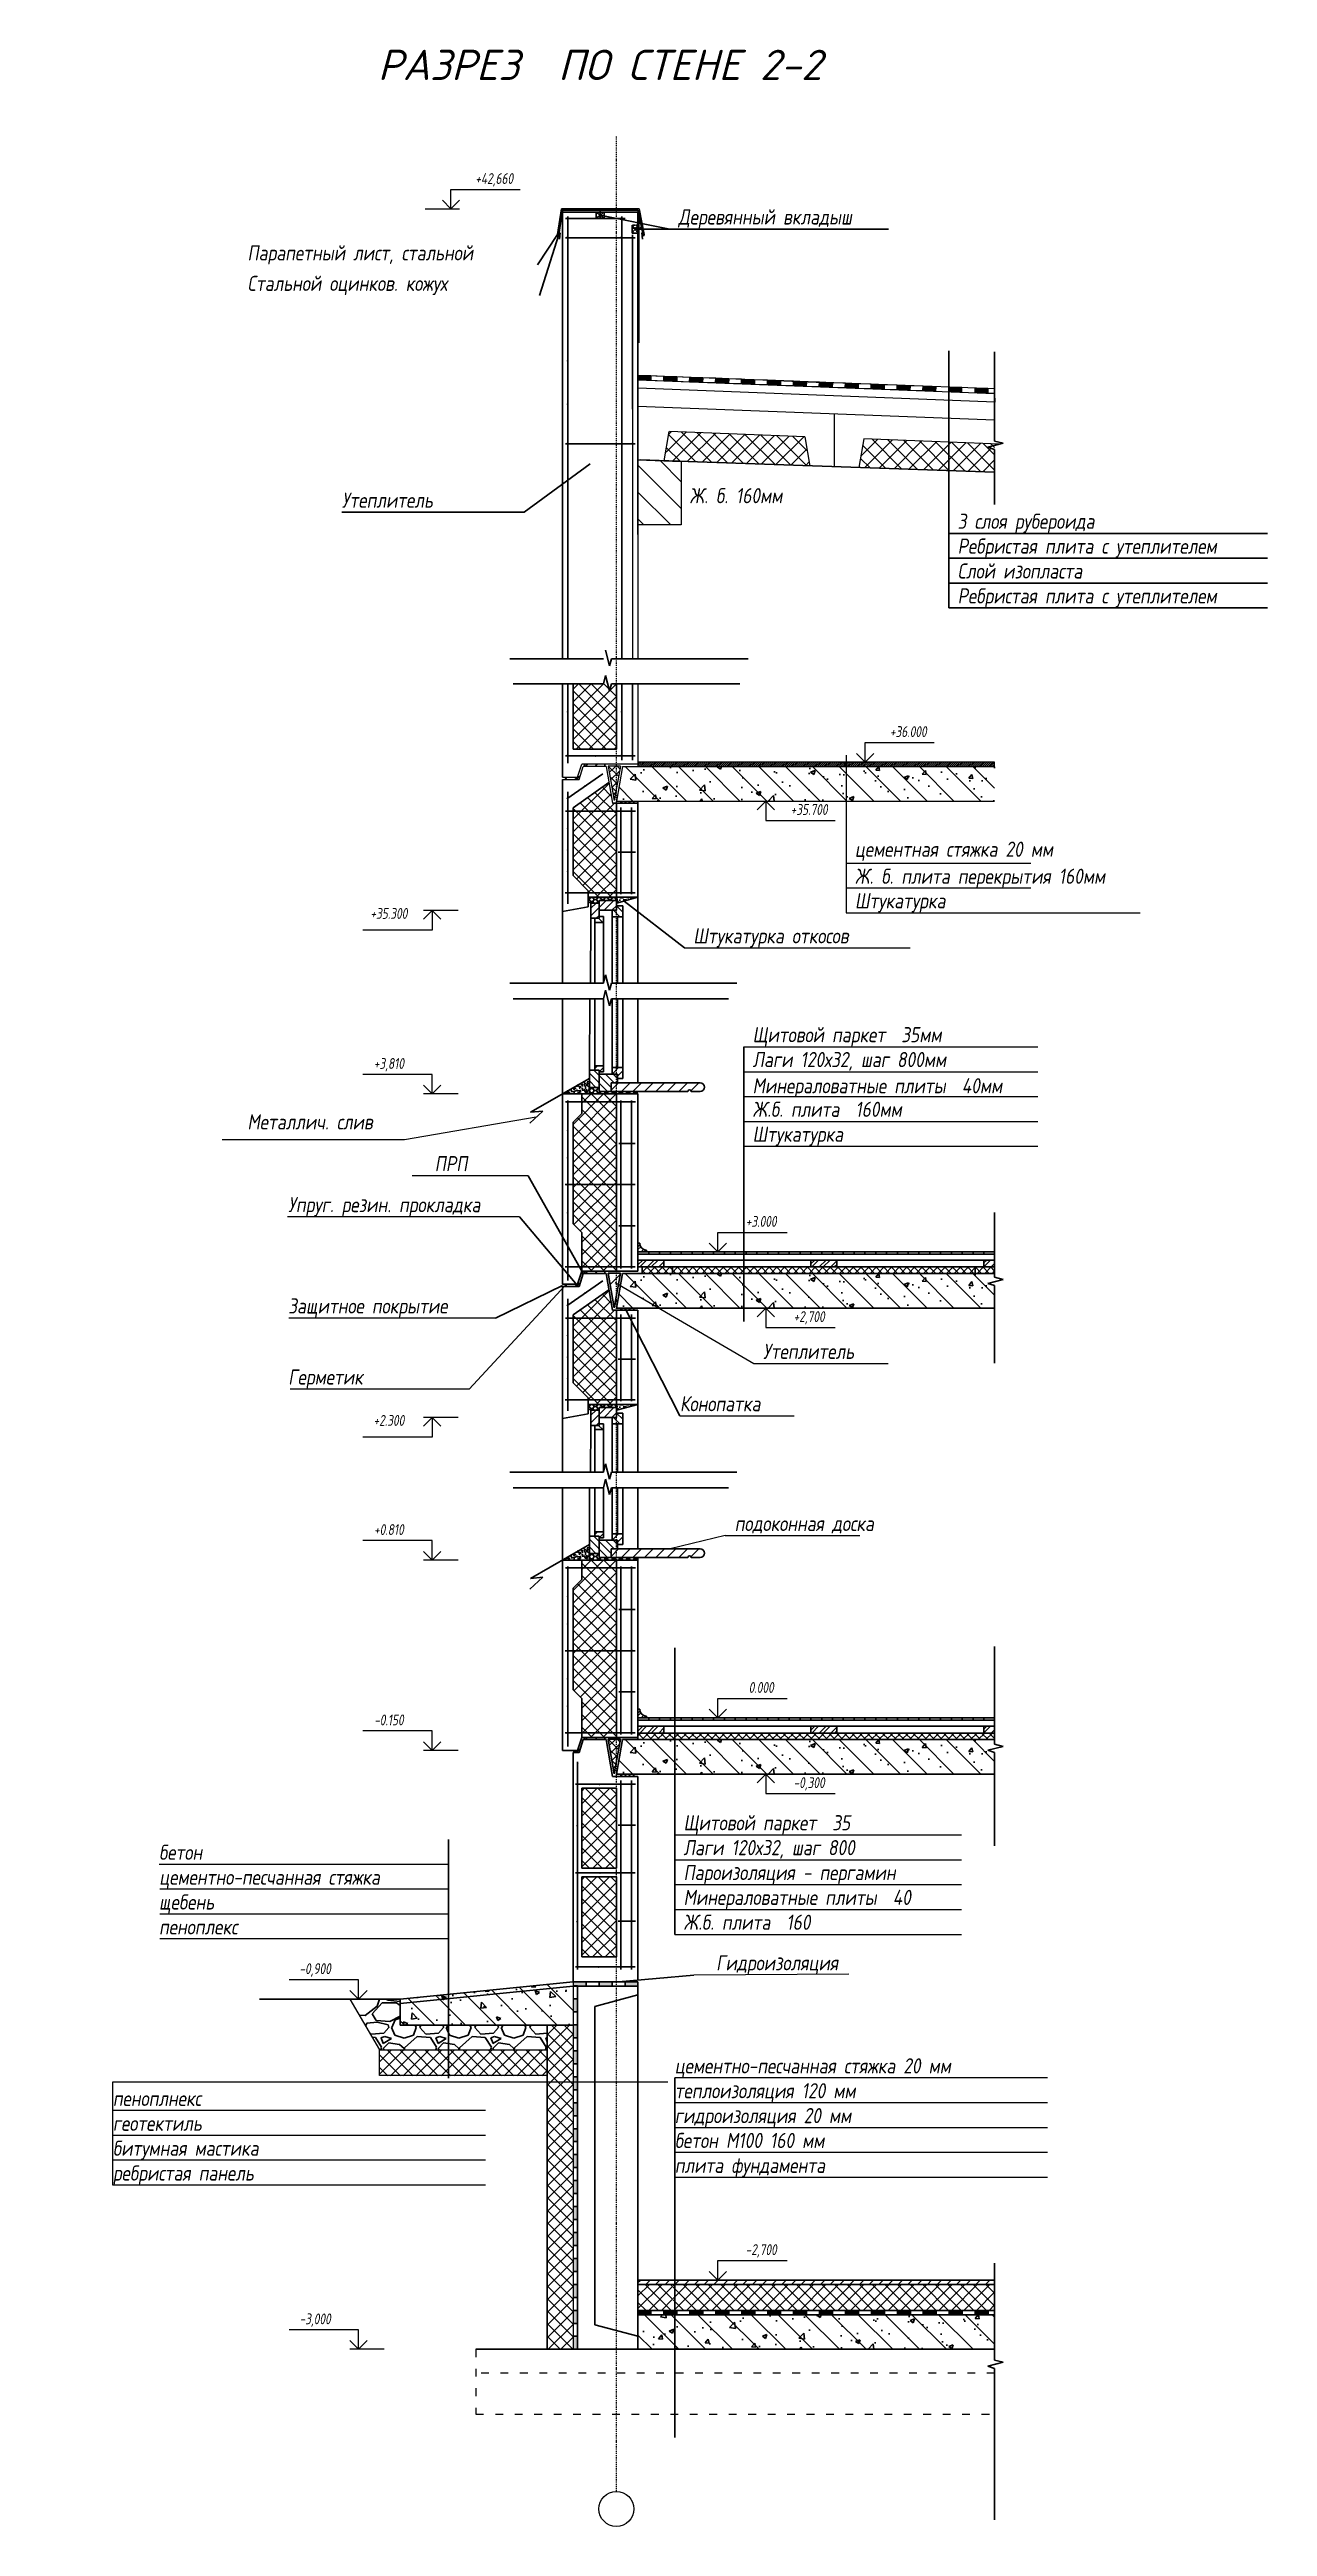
# Model space of a CAD drawing. Header units: millimetres. Extents: x -257254 to 390979, y -202328 to 355504.
# Drawn here: x 185346 to 213521, y 298250 to 355504 of the extents above; entities that cross this region are included whole.
import ezdxf
from ezdxf.enums import TextEntityAlignment as Align

# ---------------------------------------------------------------- set-up
doc = ezdxf.new("R2010")
doc.units = ezdxf.units.MM
for name, pattern in [('ACAD_ISO03W100', [30, 12, -18]), ('DASHDOTX2', [50.8, 25.4, -12.7, 0, -12.7]), ('HIDDEN', [0.375, 0.25, -0.125])]:
    doc.linetypes.add(name, pattern=pattern)
doc.layers.get('0').update_dxf_attribs({"lineweight": 25})
for name, color, linetype, lineweight in [('A-Wall-H', 250, 'Continuous', 20), ('RAZMER', 250, 'Continuous', 13), ('фасад', 7, 'Continuous', 13)]:
    doc.layers.add(name, color=color, linetype=linetype, lineweight=lineweight)
for name, color, linetype in [('АРМАТУРА', 134, 'Continuous'), ('БЕТОН_ПОДГОТОВКА', 250, 'Continuous'), ('ВЫНОСКИ_Р_СТ', 130, 'Continuous'), ('ГЕРМЕТИК', 50, 'Continuous'), ('ЛАГИ', 210, 'Continuous'), ('НЕНЕСУЩ_СТЕНЫ', 232, 'Continuous'), ('ОКНА_Р_СТ', 90, 'Continuous'), ('ОТМОСТКА', 100, 'Continuous'), ('ПАРАПЕТ', 50, 'Continuous'), ('ПАРКЕТ', 30, 'Continuous'), ('ПЛИТЫ_ПЕРЕКРЫТИЯ', 10, 'Continuous'), ('ПЛИТЫ_ПОКРЫТИЯ', 144, 'Continuous'), ('ПОВ-ТЬ_ЗЕМЛИ', 250, 'Continuous'), ('ПОЛ', 250, 'Continuous'), ('ПРОКЛАДКА', 250, 'Continuous'), ('ПРОЁМЫ', 134, 'Continuous'), ('РАЗДЕЛИТ_ЛИНИИ', 60, 'Continuous'), ('РЕБРИСТЫЕ_ПАНЕЛИ', 10, 'Continuous'), ('СТЫКИ_ГОРИЗ', 190, 'Continuous'), ('УПРУГ_РЕЗ_ПРОКЛАДКА', 130, 'Continuous'), ('УТЕПЛИТЕЛЬ', 30, 'Continuous'), ('ШТРИХ_ОТМОСТ', 100, 'Continuous'), ('ШТРИХ_ПП', 20, 'Continuous'), ('ШТРИХ_УРП', 120, 'Continuous'), ('图框_标题栏属性', 1, 'Continuous')]:
    doc.layers.add(name, color=color, linetype=linetype)
doc.layers.add('Фундамент', color=200, linetype='Continuous', lineweight=9, transparency=0.1)
doc.styles.add('SIMPLEX', font='simplex.shx', dxfattribs={"width": 0.8, "oblique": 10})
doc.styles.get("Standard").update_dxf_attribs({"font": 'GOST_Common.ttf'})
doc.styles.add('工程字', font='gbenor.shx', dxfattribs={"bigfont": 'gbcbig.shx'})
pattern_1 = [(45, (131372.34, 364033.62), (-145.8408, 145.8408), []), (135, (131372.34, 364033.62), (-145.8408, -145.8408), [])]
pattern_2 = [(37.5, (131372.34, 379033.625), (-3.14967, 96.34119), [0, -76, 0, -85, 0, -81.25]), (7.5, (131372.34, 379033.62), (88.48884, 141.1073), [0, -41, 0, -68.5, 0, -26.25]), (327.5, (131310.84, 379033.625), (155.70709, 0.28295), [0, -25, 0, -90, 0, -117.5]), (317.5, (131310.84, 379033.62), (150.30633, 43.88378), [0, -12.5, 0, -59, 0, -67.5])]
pattern_3 = [(0, (131372.34, 379033.625), (84.375, 48.71393), [56.25, -112.5]), (120, (131372.34, 379033.625), (-84.375, 48.71393), [56.25, -112.5]), (60, (131372.34, 379033.625), (2e-07, 97.427858), [-112.5, 56.25])]
pattern_4 = [(45, (131372.34, 379033.62), (-88.38835, 88.38835), [])]
pattern_5 = [(135, (131372.34, 379033.62), (-88.38835, -88.38835), [])]
pattern_6 = [(45, (131372.34, 379033.62), (-132.58252, 132.58252), [])]

msp = doc.modelspace()

# ---------------------------------------------------------------- texts
at = {"color": 0, "lineweight": 100, "insert": (190528.2169, 355499.12904), "char_height": 2370.908342, "width": 56933.3069463, "attachment_point": 1, "style": '工程字'}
msp.add_mtext('\\pxsm1;{\\fISOCPEUR|b0|i1|c204|p34;\\H0.5325x;   \\H0.55445x;РАЗРЕЗ  ПО СТЕНЕ 2-2}', dxfattribs=at)
at = {"layer": 'RAZMER', "color": 0, "style": 'SIMPLEX', "oblique": 10, "width": 0.8}
for s, p in [('цементная стяжка 20 мм', (203976.93414, 336739.77122)), ('Ж. б. плита перекрытия 160мм', (203976.93414, 336114.77122)), ('Штукатурка', (203976.93414, 335548.10455)), ('Штукатурка откосов', (200238.49725, 334737.74526)), ('Щитовой паркет  35мм', (201608.89273, 332452.35105)), ('Лаги 120х32, шаг 800мм', (201608.89273, 331877.35105)), ('Минераловатные плиты  40мм', (201608.89273, 331272.19358)), ('Металлич. слив', (189922.72683, 330437.22362)), ('Штукатурка', (201608.89273, 330152.35105)), ('Упруг. резин. прокладка', (190867.06703, 328524.16908)), ('Защитное покрытие', (190867.06703, 326183.47612)), ('Утеплитель', (201853.14283, 325132.16199)), ('Герметик', (190867.06703, 324539.73653)), ('Конопатка', (199928.58124, 323922.10367)), ('подоконная доска ', (201195.26741, 321153.83888)), ('Щитовой паркет  35', (200011.97443, 314236.37029)), ('бетон', (187879.47206, 313554.81953)), ('Лаги 120х32, шаг 800', (200011.97443, 313661.37029)), ('цементно-песчанная стяжка ', (187886.21753, 312979.81953)), ('Пароизоляция - пергамин', (200011.97443, 313086.37029)), ('щебень ', (187879.47206, 312404.81953)), ('Минераловатные плиты  40', (200011.97443, 312511.37029)), ('пеноплекс', (187879.47206, 311829.81953)), ('Ж.б. плита  160', (200011.97443, 311936.37029)), ('Гидроизоляция', (200766.08666, 310999.3651)), ('цементно-песчанная стяжка 20 мм', (199809.5855, 308617.37347)), ('пеноплнекс', (186810.76447, 307864.39763)), ('теплоизоляция 120 мм', (199809.5855, 308042.37347)), ('геотектиль', (186810.76447, 307289.39763)), ('гидроизоляция 20 мм', (199809.5855, 307467.37347)), ('битумная мастика', (186810.76447, 306714.39763)), ('бетон М100 160 мм', (199809.5855, 306892.37347)), ('ребристая панель', (186810.76447, 306139.39763)), ('плита фундамента', (199809.5855, 306317.37347))]:
    msp.add_text(s, height=350, dxfattribs=at).set_placement(p, align=Align.BOTTOM_LEFT)
at = {"layer": 'RAZMER', "style": 'SIMPLEX', "oblique": 10, "width": 0.8}
msp.add_text('Ж.б. плита  160мм', height=350, dxfattribs=at).set_placement((201608.89273, 330727.35105), align=Align.BOTTOM_LEFT)
at = {"layer": 'ВЫНОСКИ_Р_СТ', "color": 0, "style": 'SIMPLEX', "oblique": 10, "width": 0.8}
for s, p in [('Деревянный вкладыш', (199892.96055, 351354.35167)), ('Парапетный лист, стальной', (189924.9915, 350524.52556)), ('Стальной оцинков. кожух', (189924.9915, 349818.81576)), ('Утеплитель', (192109.10788, 344808.24896)), ('Ж. б. 160мм', (200151.85495, 344911.05797)), ('3 слоя рубероида', (206351.74937, 344320.67168)), ('Ребристая плита с утеплителем', (206351.74937, 343745.67168)), ('Слой изопласта', (206351.74937, 343170.67168)), ('Ребристая плита с утеплителем', (206351.74937, 342595.67168)), ('ПРП', (194256.06383, 329470.70281))]:
    msp.add_text(s, height=350, dxfattribs=at).set_placement(p, align=Align.BOTTOM_LEFT)

# ---------------------------------------------------------------- blocks, each defined once
blk = doc.blocks.new('OTM_LEVEL_2')
at = {"color": 0, "linetype": 'ByBlock'}
for p, q in [((0, 0), (8, 0)), ((6, 0), (4, 2)), ((6, 0), (6, 4.5)), ((6, 4.5), (22, 4.5)), ((6, 0), (8, 2))]:
    blk.add_line(p, q, dxfattribs=at)
at = {"linetype": 'ByBlock'}
blk.add_attdef('OTM_LEVEL', text='', height=2.5, dxfattribs=at).set_placement((20, 6), align=Align.MIDDLE)

# ---------------------------------------------------------------- hatches: boundary and pattern name
at = {"layer": 'A-Wall-H'}
h = msp.add_hatch(color=256, dxfattribs=at)
h.dxf.hatch_style = 1
h.paths.add_polyline_path([(199258.67767, 347960.62279), (198958.89273, 347971.98011), (198955.10695, 347872.0518), (199254.8919, 347860.69447)])
h = msp.add_hatch(color=256, dxfattribs=at)
h.dxf.hatch_style = 1
h.paths.add_polyline_path([(199858.24755, 347937.90813), (199558.46261, 347949.26546), (199554.67684, 347849.33714), (199854.46178, 347837.97982)])
h = msp.add_hatch(color=256, dxfattribs=at)
h.dxf.hatch_style = 1
h.paths.add_polyline_path([(200457.81744, 347915.19348), (200158.0325, 347926.5508), (200154.24672, 347826.62249), (200454.03166, 347815.26516)])
h = msp.add_hatch(color=256, dxfattribs=at)
h.dxf.hatch_style = 1
h.paths.add_polyline_path([(201057.38732, 347892.47882), (200757.60238, 347903.83615), (200753.8166, 347803.90784), (201053.60154, 347792.55051)])
h = msp.add_hatch(color=256, dxfattribs=at)
h.dxf.hatch_style = 1
h.paths.add_polyline_path([(201656.9572, 347869.76417), (201357.17226, 347881.1215), (201353.38649, 347781.19318), (201653.17143, 347769.83585)])
h = msp.add_hatch(color=256, dxfattribs=at)
h.dxf.hatch_style = 1
h.paths.add_polyline_path([(202256.52709, 347847.04951), (201956.74214, 347858.40684), (201952.95637, 347758.47853), (202252.74131, 347747.1212)])
h = msp.add_hatch(color=256, dxfattribs=at)
h.dxf.hatch_style = 1
h.paths.add_polyline_path([(202856.09697, 347824.33486), (202556.31203, 347835.69219), (202552.52625, 347735.76387), (202852.31119, 347724.40655)])
h = msp.add_hatch(color=256, dxfattribs=at)
h.dxf.hatch_style = 1
h.paths.add_polyline_path([(203455.66685, 347801.62021), (203155.88191, 347812.97753), (203152.09613, 347713.04922), (203451.88108, 347701.69189)])
h = msp.add_hatch(color=256, dxfattribs=at)
h.dxf.hatch_style = 1
h.paths.add_polyline_path([(204055.23673, 347778.90555), (203755.45179, 347790.26288), (203751.66602, 347690.33456), (204051.45096, 347678.97724)])
h = msp.add_hatch(color=256, dxfattribs=at)
h.dxf.hatch_style = 1
h.paths.add_polyline_path([(204654.80662, 347756.1909), (204355.02168, 347767.54822), (204351.2359, 347667.61991), (204651.02084, 347656.26258)])
h = msp.add_hatch(color=256, dxfattribs=at)
h.dxf.hatch_style = 1
h.paths.add_polyline_path([(205254.3765, 347733.47624), (204954.59156, 347744.83357), (204950.80578, 347644.90526), (205250.59072, 347633.54793)])
h = msp.add_hatch(color=256, dxfattribs=at)
h.dxf.hatch_style = 1
h.paths.add_polyline_path([(205853.94638, 347710.76159), (205554.16144, 347722.11892), (205550.37567, 347622.1906), (205850.16061, 347610.83327)])
h = msp.add_hatch(color=256, dxfattribs=at)
h.dxf.hatch_style = 1
h.paths.add_polyline_path([(206453.51627, 347688.04693), (206153.73132, 347699.40426), (206149.94555, 347599.47595), (206449.73049, 347588.11862)])
h = msp.add_hatch(color=256, dxfattribs=at)
h.dxf.hatch_style = 1
h.paths.add_polyline_path([(207053.08615, 347665.33228), (206753.30121, 347676.68961), (206749.51543, 347576.76129), (207049.30037, 347565.40397)])
at = {"layer": 'A-Wall-H', "linetype": 'Continuous', "lineweight": 25}
h = msp.add_hatch(dxfattribs=at)
h.set_pattern_fill('NET', color=0, scale=2000, angle=45)
h.set_pattern_definition([(45, (-778263.9, 86744.04), (-176.776695, 176.776695), []), (135, (-778263.9, 86744.04), (-176.776695, -176.776695), [])])
h.paths.add_polyline_path([(200825.64801, 346628.64518), (200825.64801, 345954.75156), (202934.22329, 345881.11849), (202822.15916, 346553.00753)])
h.paths.add_polyline_path([(200825.64801, 346628.64518), (199688.86821, 346671.71199), (199576.56185, 345998.37061), (200825.64801, 345954.75156)])
h.paths.add_polyline_path([(207208.89273, 345731.84374), (207208.89273, 346261.69559), (207049.04397, 346311.42181), (207171.56551, 346342.80722), (207124.35347, 346390.01926), (204180.11936, 346501.56132), (204070.02056, 345841.45557)])
at = {"layer": 'A-Wall-H'}
h = msp.add_hatch(dxfattribs=at)
h.set_pattern_fill('ANSI31', color=256, scale=10)
h.set_pattern_definition([(45, (292599.063, 369464.114), (-22.45064, 22.45064), [])])
h.paths.add_polyline_path([(203776.93414, 339034.73276), (198958.89273, 339034.73276), (198958.89273, 338933.28171), (203776.93414, 338933.28171)])
h.paths.add_polyline_path([(204159.66562, 339034.73276), (203776.93414, 339034.73276), (203780.29754, 338933.28171), (204195.86568, 338933.28171)])
h.paths.add_polyline_path([(207208.89273, 338933.28171), (204260.10054, 338933.28171), (204160.17629, 339034.73276), (207208.89273, 339034.73276)])
h.paths.add_polyline_path([(204262.56772, 338933.28171), (204191.29937, 338933.28171), (204160.17629, 339034.73276)], flags=17)
h.paths.add_polyline_path([(204211.11667, 338984.73276), (204163.82893, 339034.73276), (204160.17629, 339034.73276)], flags=16)
h = msp.add_hatch(color=256, dxfattribs=at)
h.dxf.hatch_style = 1
h.paths.add_polyline_path([(197558.89273, 302645.30125), (197458.89273, 302645.30125), (197458.89273, 302345.30125), (197558.89273, 302345.30125)])
h.paths.add_polyline_path([(197558.89273, 303245.30125), (197458.89273, 303245.30125), (197458.89273, 302945.30125), (197558.89273, 302945.30125)])
h.paths.add_polyline_path([(197558.89273, 303845.30125), (197458.89273, 303845.30125), (197458.89273, 303545.30125), (197558.89273, 303545.30125)])
h.paths.add_polyline_path([(197558.89273, 304445.30125), (197458.89273, 304445.30125), (197458.89273, 304145.30125), (197558.89273, 304145.30125)])
h.paths.add_polyline_path([(197558.89273, 305045.30125), (197458.89273, 305045.30125), (197458.89273, 304745.30125), (197558.89273, 304745.30125)])
h.paths.add_polyline_path([(197558.89273, 305645.30125), (197458.89273, 305645.30125), (197458.89273, 305345.30125), (197558.89273, 305345.30125)])
h.paths.add_polyline_path([(197558.89273, 306245.30125), (197458.89273, 306245.30125), (197458.89273, 305945.30125), (197558.89273, 305945.30125)])
h.paths.add_polyline_path([(197558.89273, 306845.30125), (197458.89273, 306845.30125), (197458.89273, 306545.30125), (197558.89273, 306545.30125)])
h.paths.add_polyline_path([(197558.89273, 307445.30125), (197458.89273, 307445.30125), (197458.89273, 307145.30125), (197558.89273, 307145.30125)])
h.paths.add_polyline_path([(197558.89273, 308045.30125), (197458.89273, 308045.30125), (197458.89273, 307745.30125), (197558.89273, 307745.30125)])
h.paths.add_polyline_path([(197558.89273, 308645.30125), (197458.89273, 308645.30125), (197458.89273, 308345.30125), (197558.89273, 308345.30125)])
h.paths.add_polyline_path([(197558.89273, 309245.30125), (197458.89273, 309245.30125), (197458.89273, 308945.30125), (197558.89273, 308945.30125)])
h.paths.add_polyline_path([(197558.89273, 309845.30125), (197458.89273, 309845.30125), (197458.89273, 309545.30125), (197558.89273, 309545.30125)])
h.paths.add_polyline_path([(197558.89273, 310445.30125), (197458.89273, 310445.30125), (197458.89273, 310145.30125), (197558.89273, 310145.30125)])
h.paths.add_polyline_path([(197758.89273, 310839.39287), (197458.89273, 310839.39287), (197458.89273, 310745.30125), (197558.89273, 310745.30125), (197558.89273, 310739.39287), (197758.89273, 310739.39287)])
h.paths.add_polyline_path([(198358.89273, 310839.39287), (198058.89273, 310839.39287), (198058.89273, 310739.39287), (198358.89273, 310739.39287)])
h.paths.add_polyline_path([(198958.89273, 310839.39287), (198658.89273, 310839.39287), (198658.89273, 310739.39287), (198958.89273, 310739.39287)])
h = msp.add_hatch(color=256, dxfattribs=at)
h.dxf.hatch_style = 1
h.paths.add_polyline_path([(199258.89273, 303245.30125), (198958.89273, 303245.30125), (198958.89273, 303145.30125), (199258.89273, 303145.30125)])
h = msp.add_hatch(color=256, dxfattribs=at)
h.dxf.hatch_style = 1
h.paths.add_polyline_path([(199858.89273, 303245.30125), (199558.89273, 303245.30125), (199558.89273, 303145.30125), (199858.89273, 303145.30125)])
h = msp.add_hatch(color=256, dxfattribs=at)
h.dxf.hatch_style = 1
h.paths.add_polyline_path([(200458.89273, 303245.30125), (200158.89273, 303245.30125), (200158.89273, 303145.30125), (200458.89273, 303145.30125)])
h = msp.add_hatch(color=256, dxfattribs=at)
h.dxf.hatch_style = 1
h.paths.add_polyline_path([(201058.89273, 303245.30125), (200758.89273, 303245.30125), (200758.89273, 303145.30125), (201058.89273, 303145.30125)])
h = msp.add_hatch(color=256, dxfattribs=at)
h.dxf.hatch_style = 1
h.paths.add_polyline_path([(201658.89273, 303245.30125), (201358.89273, 303245.30125), (201358.89273, 303145.30125), (201658.89273, 303145.30125)])
h = msp.add_hatch(color=256, dxfattribs=at)
h.dxf.hatch_style = 1
h.paths.add_polyline_path([(202258.89273, 303245.30125), (201958.89273, 303245.30125), (201958.89273, 303145.30125), (202258.89273, 303145.30125)])
h = msp.add_hatch(color=256, dxfattribs=at)
h.dxf.hatch_style = 1
h.paths.add_polyline_path([(202858.89273, 303245.30125), (202558.89273, 303245.30125), (202558.89273, 303145.30125), (202858.89273, 303145.30125)])
h = msp.add_hatch(color=256, dxfattribs=at)
h.dxf.hatch_style = 1
h.paths.add_polyline_path([(203458.89273, 303245.30125), (203158.89273, 303245.30125), (203158.89273, 303145.30125), (203458.89273, 303145.30125)])
h = msp.add_hatch(color=256, dxfattribs=at)
h.dxf.hatch_style = 1
h.paths.add_polyline_path([(203458.89273, 303245.30125), (203158.89273, 303245.30125), (203158.89273, 303145.30125), (203458.89273, 303145.30125)])
h = msp.add_hatch(color=256, dxfattribs=at)
h.dxf.hatch_style = 1
h.paths.add_polyline_path([(204058.89273, 303245.30125), (203758.89273, 303245.30125), (203758.89273, 303145.30125), (204058.89273, 303145.30125)])
h = msp.add_hatch(color=256, dxfattribs=at)
h.dxf.hatch_style = 1
h.paths.add_polyline_path([(204658.89273, 303245.30125), (204358.89273, 303245.30125), (204358.89273, 303145.30125), (204658.89273, 303145.30125)])
h = msp.add_hatch(color=256, dxfattribs=at)
h.dxf.hatch_style = 1
h.paths.add_polyline_path([(205258.89273, 303245.30125), (204958.89273, 303245.30125), (204958.89273, 303145.30125), (205258.89273, 303145.30125)])
h = msp.add_hatch(color=256, dxfattribs=at)
h.dxf.hatch_style = 1
h.paths.add_polyline_path([(205858.89273, 303245.30125), (205558.89273, 303245.30125), (205558.89273, 303145.30125), (205858.89273, 303145.30125)])
h = msp.add_hatch(color=256, dxfattribs=at)
h.dxf.hatch_style = 1
h.paths.add_polyline_path([(206458.89273, 303245.30125), (206158.89273, 303245.30125), (206158.89273, 303145.30125), (206458.89273, 303145.30125)])
h = msp.add_hatch(color=256, dxfattribs=at)
h.dxf.hatch_style = 1
h.paths.add_polyline_path([(207058.89273, 303245.30125), (206758.89273, 303245.30125), (206758.89273, 303145.30125), (207058.89273, 303145.30125)])
at = {"layer": 'ЛАГИ'}
h = msp.add_hatch(dxfattribs=at)
h.set_pattern_fill('ANSI32', color=0, scale=500, style=0)
h.set_pattern_definition([(45, (131372.34, 364033.62), (-132.58252, 132.58252), []), (45, (131460.73, 364033.62), (-132.58252, 132.58252), [])])
h.paths.add_polyline_path([(199558.89273, 327522.55679), (198958.89273, 327522.55679), (198958.89273, 327362.55679), (199558.89273, 327362.55679)])
h.paths.add_polyline_path([(203558.89273, 327522.55679), (202958.89273, 327522.55679), (202958.89273, 327362.55679), (203558.89273, 327362.55679)])
h.paths.add_polyline_path([(207208.89273, 327522.55679), (206958.89273, 327522.55679), (206958.89273, 327362.55679), (207208.89273, 327362.55679)])
h = msp.add_hatch(dxfattribs=at)
h.set_pattern_fill('ANSI32', color=0, scale=500, style=0)
h.set_pattern_definition([(45, (131372.34, 353260.46), (-132.58252, 132.58252), []), (45, (131460.73, 353260.46), (-132.58252, 132.58252), [])])
h.paths.add_polyline_path([(199558.89273, 316749.39287), (198958.89273, 316749.39287), (198958.89273, 316589.39287), (199558.89273, 316589.39287)])
h.paths.add_polyline_path([(203558.89273, 316749.39287), (202958.89273, 316749.39287), (202958.89273, 316589.39287), (203558.89273, 316589.39287)])
h.paths.add_polyline_path([(207208.89273, 316749.39287), (206958.89273, 316749.39287), (206958.89273, 316589.39287), (207208.89273, 316589.39287)])
at = {"layer": 'ОКНА_Р_СТ'}
h = msp.add_hatch(dxfattribs=at)
h.set_pattern_fill('HONEY', color=0, scale=450, style=0)
h.set_pattern_definition([(0, (131372.34, 375754.35), (84.375, 48.71393), [56.25, -112.5]), (120, (131372.34, 375754.35), (-84.375, 48.71393), [56.25, -112.5]), (60, (131372.34, 375754.35), (2e-07, 97.427858), [-112.5, 56.25])])
h.paths.add_polyline_path([(197808.89273, 335908.28171), (197808.89273, 335773.28171), (197868.89273, 335773.28171), (198058.89273, 335773.28171), (198058.89273, 335833.28171), (198458.89273, 335833.28171), (198458.89273, 335908.28171)])
h = msp.add_hatch(dxfattribs=at)
h.set_pattern_fill('ANSI31', color=0, scale=1000, style=0)
h.set_pattern_definition([(45, (131372.34, 375754.35), (-88.38835, 88.38835), [])])
h.paths.add_polyline_path([(198058.89273, 335773.28171), (197868.89273, 335773.28171), (197868.89273, 335423.28171), (198058.89273, 335423.28171)])
h.paths.add_polyline_path([(198058.89273, 335833.28171), (198058.89273, 335608.28171), (198458.89273, 335608.28171), (198458.89273, 335833.28171)])
h = msp.add_hatch(dxfattribs=at)
h.set_pattern_fill('ANSI31', color=0, scale=1000, angle=90, style=0)
h.set_pattern_definition([(135, (131372.34, 375754.35), (-88.38835, -88.38835), [])])
h.paths.add_polyline_path([(198158.89273, 335461.1574), (198058.89273, 335461.1574), (198058.89273, 335423.28171), (197958.89273, 335423.28171), (197958.89273, 335323.28171), (198158.89273, 335323.28171)])
h.paths.add_polyline_path([(198458.89273, 335608.28171), (198358.89273, 335608.28171), (198358.89273, 335458.28171), (198608.89273, 335458.28171), (198608.89273, 335708.28171), (198458.89273, 335708.28171)])
h = msp.add_hatch(dxfattribs=at)
h.set_pattern_fill('AR-SAND', color=0, scale=50, style=0)
h.set_pattern_definition([(37.5, (131372.34, 375754.35), (-3.14967, 96.34119), [0, -76, 0, -85, 0, -81.25]), (7.5, (131372.34, 375754.35), (88.48884, 141.1073), [0, -41, 0, -68.5, 0, -26.25]), (327.5, (131310.84, 375754.35), (155.70709, 0.28295), [0, -25, 0, -90, 0, -117.5]), (317.5, (131310.84, 375754.35), (150.30633, 43.88378), [0, -12.5, 0, -59, 0, -67.5])])
h.paths.add_polyline_path([(198958.89273, 335908.28171), (198458.89273, 335908.28171), (198458.89273, 335774.30711)])
h = msp.add_hatch(dxfattribs=at)
h.set_pattern_fill('AR-SAND', color=0, scale=50, style=0)
h.set_pattern_definition(pattern_2)
h.paths.add_polyline_path([(197833.89273, 331512.55679), (197833.89273, 331723.40071), (197208.89273, 331362.55679), (197833.89273, 331362.55679)])
h = msp.add_hatch(dxfattribs=at)
h.set_pattern_fill('AR-SAND', color=0, scale=50, style=0)
h.set_pattern_definition(pattern_2)
h.paths.add_polyline_path([(197833.89273, 331512.55679), (197833.89273, 331723.40071), (197208.89273, 331362.55679), (197833.89273, 331362.55679)])
h = msp.add_hatch(dxfattribs=at)
h.set_pattern_fill('ANSI31', color=0, scale=1000, angle=90, style=0)
h.set_pattern_definition(pattern_5)
h.paths.add_polyline_path([(198058.89273, 331762.55679), (198058.89273, 331912.55679), (197833.89273, 331912.55679), (197833.89273, 331512.55679), (198058.89273, 331512.55679)])
h.paths.add_polyline_path([(198336.41682, 331621.42704), (198486.41682, 331621.42704), (198486.41682, 331821.42704), (198058.89273, 331821.42704), (198058.89273, 331762.55679), (198058.89273, 331421.42704), (198336.41682, 331421.42704)])
h = msp.add_hatch(dxfattribs=at)
h.set_pattern_fill('ANSI31', color=0, scale=1000, angle=90, style=0)
h.set_pattern_definition(pattern_5)
h.paths.add_polyline_path([(198058.89273, 331762.55679), (198058.89273, 331912.55679), (197833.89273, 331912.55679), (197833.89273, 331512.55679), (198058.89273, 331512.55679)])
h.paths.add_polyline_path([(198336.41682, 331621.42704), (198486.41682, 331621.42704), (198486.41682, 331821.42704), (198058.89273, 331821.42704), (198058.89273, 331762.55679), (198058.89273, 331421.42704), (198336.41682, 331421.42704)])
h = msp.add_hatch(dxfattribs=at)
h.set_pattern_fill('HONEY', color=0, scale=450, style=0)
h.set_pattern_definition(pattern_3)
h.paths.add_polyline_path([(198058.89273, 331512.55679), (197833.89273, 331512.55679), (197833.89273, 331362.55679), (198958.89273, 331362.55679), (198958.89273, 331421.42704), (198336.41682, 331421.42704), (198058.89273, 331421.42704)])
h = msp.add_hatch(dxfattribs=at)
h.set_pattern_fill('HONEY', color=0, scale=450, style=0)
h.set_pattern_definition(pattern_3)
h.paths.add_polyline_path([(198058.89273, 331512.55679), (197833.89273, 331512.55679), (197833.89273, 331362.55679), (198958.89273, 331362.55679), (198958.89273, 331421.42704), (198336.41682, 331421.42704), (198058.89273, 331421.42704)])
h = msp.add_hatch(dxfattribs=at)
h.set_pattern_fill('ANSI31', color=0, scale=1000, style=0)
h.set_pattern_definition(pattern_4)
h.paths.add_polyline_path([(198486.41682, 331821.42704), (198486.41682, 331721.42704), (198608.89273, 331721.42704), (198608.89273, 331971.42704), (198358.89273, 331971.42704), (198358.89273, 331821.42704)])
h.paths.add_polyline_path([(198058.89273, 331912.55679), (198058.89273, 331874.68111), (198158.89273, 331874.68111), (198158.89273, 332012.55679), (197958.89273, 332012.55679), (197958.89273, 331912.55679)])
h = msp.add_hatch(dxfattribs=at)
h.set_pattern_fill('ANSI31', color=0, scale=1000, style=0)
h.set_pattern_definition(pattern_4)
h.paths.add_polyline_path([(198486.41682, 331821.42704), (198486.41682, 331721.42704), (198608.89273, 331721.42704), (198608.89273, 331971.42704), (198358.89273, 331971.42704), (198358.89273, 331821.42704)])
h.paths.add_polyline_path([(198058.89273, 331912.55679), (198058.89273, 331874.68111), (198158.89273, 331874.68111), (198158.89273, 332012.55679), (197958.89273, 332012.55679), (197958.89273, 331912.55679)])
h = msp.add_hatch(dxfattribs=at)
h.set_pattern_fill('ANSI31', color=0, scale=1500, style=0)
h.set_pattern_definition(pattern_6)
h.paths.add_polyline_path([(200113.32787, 331421.42704, -1), (200188.32787, 331421.42704), (200396.87996, 331421.42704, 1), (200396.87996, 331621.42704), (198336.41682, 331621.42704), (198336.41682, 331421.42704)])
h = msp.add_hatch(dxfattribs=at)
h.set_pattern_fill('ANSI31', color=0, scale=1500, style=0)
h.set_pattern_definition(pattern_6)
h.paths.add_polyline_path([(200113.32787, 331421.42704, -1), (200188.32787, 331421.42704), (200396.87996, 331421.42704, 1), (200396.87996, 331621.42704), (198336.41682, 331621.42704), (198336.41682, 331421.42704)])
h = msp.add_hatch(dxfattribs=at)
h.set_pattern_fill('HONEY', color=0, scale=450, style=0)
h.set_pattern_definition([(0, (131372.34, 364033.625), (84.375, 48.71393), [56.25, -112.5]), (120, (131372.34, 364033.625), (-84.375, 48.71393), [56.25, -112.5]), (60, (131372.34, 364033.625), (2e-07, 97.427858), [-112.5, 56.25])])
h.paths.add_polyline_path([(197808.89273, 324187.55679), (197808.89273, 324052.55679), (197868.89273, 324052.55679), (198058.89273, 324052.55679), (198058.89273, 324112.55679), (198458.89273, 324112.55679), (198458.89273, 324187.55679)])
h = msp.add_hatch(dxfattribs=at)
h.set_pattern_fill('ANSI31', color=0, scale=1000, style=0)
h.set_pattern_definition([(45, (131372.34, 364033.62), (-88.38835, 88.38835), [])])
h.paths.add_polyline_path([(198058.89273, 324052.55679), (197868.89273, 324052.55679), (197868.89273, 323702.55679), (198058.89273, 323702.55679)])
h.paths.add_polyline_path([(198058.89273, 324112.55679), (198058.89273, 323887.55679), (198458.89273, 323887.55679), (198458.89273, 324112.55679)])
h = msp.add_hatch(dxfattribs=at)
h.set_pattern_fill('AR-SAND', color=0, scale=50, style=0)
h.set_pattern_definition([(37.5, (131372.34, 364033.625), (-3.14967, 96.34119), [0, -76, 0, -85, 0, -81.25]), (7.5, (131372.34, 364033.62), (88.48884, 141.1073), [0, -41, 0, -68.5, 0, -26.25]), (327.5, (131310.84, 364033.625), (155.70709, 0.28295), [0, -25, 0, -90, 0, -117.5]), (317.5, (131310.84, 364033.62), (150.30633, 43.88378), [0, -12.5, 0, -59, 0, -67.5])])
h.paths.add_polyline_path([(198958.89273, 324187.55679), (198458.89273, 324187.55679), (198458.89273, 324053.5822)])
h = msp.add_hatch(dxfattribs=at)
h.set_pattern_fill('ANSI31', color=0, scale=1000, angle=90, style=0)
h.set_pattern_definition([(135, (131372.34, 364033.62), (-88.38835, -88.38835), [])])
h.paths.add_polyline_path([(198158.89273, 323740.43248), (198058.89273, 323740.43248), (198058.89273, 323702.55679), (197958.89273, 323702.55679), (197958.89273, 323602.55679), (198158.89273, 323602.55679)])
h.paths.add_polyline_path([(198458.89273, 323887.55679), (198358.89273, 323887.55679), (198358.89273, 323737.55679), (198608.89273, 323737.55679), (198608.89273, 323987.55679), (198458.89273, 323987.55679)])
h = msp.add_hatch(dxfattribs=at)
h.set_pattern_fill('ANSI31', color=0, scale=1000, style=0)
h.set_pattern_definition([(45, (131372.34, 368260.46), (-88.38835, 88.38835), [])])
h.paths.add_polyline_path([(198486.41682, 321048.26311), (198486.41682, 320948.26311), (198608.89273, 320948.26311), (198608.89273, 321198.26311), (198358.89273, 321198.26311), (198358.89273, 321048.26311)])
h.paths.add_polyline_path([(198058.89273, 321139.39287), (198058.89273, 321101.51718), (198158.89273, 321101.51718), (198158.89273, 321239.39287), (197958.89273, 321239.39287), (197958.89273, 321139.39287)])
h = msp.add_hatch(dxfattribs=at)
h.set_pattern_fill('AR-SAND', color=0, scale=50, style=0)
h.set_pattern_definition([(37.5, (131372.34, 368260.46), (-3.14967, 96.34119), [0, -76, 0, -85, 0, -81.25]), (7.5, (131372.34, 368260.46), (88.48884, 141.1073), [0, -41, 0, -68.5, 0, -26.25]), (327.5, (131310.84, 368260.46), (155.70709, 0.28295), [0, -25, 0, -90, 0, -117.5]), (317.5, (131310.84, 368260.46), (150.30633, 43.88378), [0, -12.5, 0, -59, 0, -67.5])])
h.paths.add_polyline_path([(197833.89273, 320739.39287), (197833.89273, 320950.23679), (197208.89273, 320589.39287), (197833.89273, 320589.39287)])
h = msp.add_hatch(dxfattribs=at)
h.set_pattern_fill('ANSI31', color=0, scale=1000, angle=90, style=0)
h.set_pattern_definition([(135, (131372.34, 368260.46), (-88.38835, -88.38835), [])])
h.paths.add_polyline_path([(198058.89273, 320989.39287), (198058.89273, 321139.39287), (197833.89273, 321139.39287), (197833.89273, 320739.39287), (198058.89273, 320739.39287)])
h.paths.add_polyline_path([(198336.41682, 320848.26311), (198486.41682, 320848.26311), (198486.41682, 321048.26311), (198058.89273, 321048.26311), (198058.89273, 320989.39287), (198058.89273, 320648.26311), (198336.41682, 320648.26311)])
h = msp.add_hatch(dxfattribs=at)
h.set_pattern_fill('HONEY', color=0, scale=450, style=0)
h.set_pattern_definition([(0, (131372.34, 368260.46), (84.375, 48.71393), [56.25, -112.5]), (120, (131372.34, 368260.46), (-84.375, 48.71393), [56.25, -112.5]), (60, (131372.34, 368260.46), (2e-07, 97.427858), [-112.5, 56.25])])
h.paths.add_polyline_path([(198958.89273, 320589.39287), (198958.89273, 320648.26311), (198336.41682, 320648.26311), (198058.89273, 320648.26311), (198058.89273, 320739.39287), (197833.89273, 320739.39287), (197833.89273, 320589.39287)])
h = msp.add_hatch(dxfattribs=at)
h.set_pattern_fill('ANSI31', color=0, scale=1500, style=0)
h.set_pattern_definition([(45, (131372.34, 368260.46), (-132.58252, 132.58252), [])])
h.paths.add_polyline_path([(200113.32787, 320648.26311, -1), (200188.32787, 320648.26311), (200396.87996, 320648.26311, 1), (200396.87996, 320848.26311), (198336.41682, 320848.26311), (198336.41682, 320648.26311)])
at = {"layer": 'ПАРАПЕТ'}
h = msp.add_hatch(dxfattribs=at)
h.set_pattern_fill('ANSI31', color=0, scale=2.5, angle=90, style=0)
h.set_pattern_definition([(135, (339178.06934, 284140.34464), (-0.2209708691, -0.2209708691), [])])
h.paths.add_polyline_path([(198105.96998, 351788.31262), (198105.96998, 351801.91029), (198061.81548, 351801.91029), (198061.81548, 351788.31262)])
h = msp.add_hatch(dxfattribs=at)
h.set_pattern_fill('ANSI31', color=0, scale=2.5, style=0)
h.set_pattern_definition([(45, (131372.3404, 210277.59117), (-0.2209708691, 0.2209708691), [])])
h.paths.add_polyline_path([(199033.90606, 351393.84503), (199020.30839, 351393.84503), (199020.30839, 351349.69053), (199033.90606, 351349.69053)])
at = {"layer": 'ПАРКЕТ'}
h = msp.add_hatch(dxfattribs=at)
h.set_pattern_fill('ANSI32', color=0, scale=350, style=0)
h.set_pattern_definition([(45, (131372.34, 379033.62), (-92.80777, 92.80777), []), (45, (131434.21, 379033.62), (-92.80777, 92.80777), [])])
h.paths.add_polyline_path([(198998.89273, 327912.55679), (198958.89273, 327912.55679), (198958.89273, 327712.55679), (199158.89273, 327712.55679), (199158.89273, 327752.55679, -0.4142135624)])
h = msp.add_hatch(dxfattribs=at)
h.set_pattern_fill('ANSI32', color=0, scale=350, style=0)
h.set_pattern_definition([(45, (131372.34, 368260.46), (-92.80777, 92.80777), []), (45, (131434.21, 368260.46), (-92.80777, 92.80777), [])])
h.paths.add_polyline_path([(198998.89273, 317139.39287), (198958.89273, 317139.39287), (198958.89273, 316939.39287), (199158.89273, 316939.39287), (199158.89273, 316979.39287, -0.4142135624)])
at = {"layer": 'ПРОКЛАДКА'}
h = msp.add_hatch(dxfattribs=at)
h.set_pattern_fill('ANSI31', color=0, scale=1250, style=0)
h.set_pattern_definition([(45, (131372.34, 375754.35), (-110.48543, 110.48543), [])])
h.paths.add_polyline_path([(198192.69577, 338933.28171), (198192.69577, 338983.28171), (197717.69577, 338983.28171), (197717.69577, 338933.28171)])
h = msp.add_hatch(dxfattribs=at)
h.set_pattern_fill('ANSI31', color=0, scale=1250, style=0)
h.set_pattern_definition([(45, (131372.34, 364033.62), (-110.48543, 110.48543), [])])
h.paths.add_polyline_path([(198192.69577, 327212.55679), (198192.69577, 327262.55679), (197717.69577, 327262.55679), (197717.69577, 327212.55679)])
h = msp.add_hatch(dxfattribs=at)
h.set_pattern_fill('ANSI31', color=0, scale=1250, style=0)
h.set_pattern_definition([(45, (131372.34, 353260.46), (-110.48543, 110.48543), [])])
h.paths.add_polyline_path([(198192.69577, 316439.39287), (198192.69577, 316489.39287), (197717.69577, 316489.39287), (197717.69577, 316439.39287)])
at = {"layer": 'УТЕПЛИТЕЛЬ'}
h = msp.add_hatch(dxfattribs=at)
h.set_pattern_fill('ANSI37', color=0, scale=1150, style=0)
h.set_pattern_definition([(45, (131372.34, 375754.35), (-101.6466, 101.6466), []), (135, (131372.34, 375754.35), (-101.6466, -101.6466), [])])
h.paths.add_polyline_path([(198550.71393, 338941.96412), (198268.59076, 338941.96412), (198409.65234, 338141.96412)])
h = msp.add_hatch(dxfattribs=at)
h.set_pattern_fill('ANSI37', color=0, scale=1650, style=0)
h.set_pattern_definition([(45, (131372.34, 375754.35), (-145.8408, 145.8408), []), (135, (131372.34, 375754.35), (-145.8408, -145.8408), [])])
h.paths.add_polyline_path([(197458.89273, 336408.28171), (197808.89273, 336058.28171), (197808.89273, 335908.28171), (198458.89273, 335908.28171), (198458.89273, 338083.28171), (198369.2283, 338083.28171), (198285.47299, 338558.28171), (197458.89273, 337979.50398)])
h = msp.add_hatch(dxfattribs=at)
h.set_pattern_fill('ANSI37', color=0, scale=1650, style=0)
h.set_pattern_definition(pattern_1)
h.paths.add_polyline_path([(197458.89273, 328360.0327), (197656.36864, 328162.55679), (197656.36864, 327262.55679), (198458.89273, 327262.55679), (198458.89273, 331362.55679), (197656.36864, 331362.55679), (197656.36864, 330910.0327), (197458.89273, 330712.55679)])
h = msp.add_hatch(dxfattribs=at)
h.set_pattern_fill('ANSI37', color=0, scale=1150, style=0)
h.set_pattern_definition([(45, (163021, 281336), (-2581.82, 2581.82), []), (135, (163021, 281336), (-2581.82, -2581.82), [])])
h.paths.add_polyline_path([(198550.71393, 327221.2392), (198268.59076, 327221.2392), (198409.65234, 326421.2392)])
h = msp.add_hatch(dxfattribs=at)
h.set_pattern_fill('ANSI37', color=0, scale=1000, style=0)
h.set_pattern_definition([(45, (131372.34, 364033.62), (-88.38835, 88.38835), []), (135, (131372.34, 364033.62), (-88.38835, -88.38835), [])])
h.paths.add_polyline_path([(199758.89273, 327212.55679), (199758.89273, 327362.55679), (199058.89273, 327362.55679), (199058.89273, 327212.55679)])
h.paths.add_polyline_path([(199758.89273, 327362.55679), (199758.89273, 327212.55679), (206758.89273, 327212.55679), (206758.89273, 327362.55679)])
h.paths.add_polyline_path([(206758.89273, 327362.55679), (206758.89273, 327212.55679), (207208.89273, 327212.55679), (207208.89273, 327362.55679)])
h = msp.add_hatch(dxfattribs=at)
h.set_pattern_fill('ANSI37', color=0, scale=1650, style=0)
h.set_pattern_definition(pattern_1)
h.paths.add_polyline_path([(197458.89273, 324687.55679), (197808.89273, 324337.55679), (197808.89273, 324187.55679), (198458.89273, 324187.55679), (198458.89273, 326362.55679), (198369.2283, 326362.55679), (198285.47299, 326837.55679), (197458.89273, 326258.77907)])
h = msp.add_hatch(dxfattribs=at)
h.set_pattern_fill('ANSI37', color=0, scale=1650, style=0)
h.set_pattern_definition([(45, (131372.34, 353260.46), (-145.8408, 145.8408), []), (135, (131372.34, 353260.46), (-145.8408, -145.8408), [])])
h.paths.add_polyline_path([(197458.89273, 317586.86878), (197656.36864, 317389.39287), (197656.36864, 316489.39287), (198458.89273, 316489.39287), (198458.89273, 320589.39287), (197656.36864, 320589.39287), (197656.36864, 320136.86878), (197458.89273, 319939.39287)])
h = msp.add_hatch(dxfattribs=at)
h.set_pattern_fill('ANSI37', color=0, scale=1150, style=0)
h.set_pattern_definition([(45, (131372.34, 353260.46), (-101.6466, 101.6466), []), (135, (131372.34, 353260.46), (-101.6466, -101.6466), [])])
h.paths.add_polyline_path([(198550.71393, 316448.07528), (198268.59076, 316448.07528), (198409.65234, 315648.07528)])
h = msp.add_hatch(dxfattribs=at)
h.set_pattern_fill('ANSI37', color=0, scale=1000, style=0)
h.set_pattern_definition([(45, (131372.34, 368260.46), (-88.38835, 88.38835), []), (135, (131372.34, 368260.46), (-88.38835, -88.38835), [])])
h.paths.add_polyline_path([(207208.89273, 316589.39287), (198958.89273, 316589.39287), (198958.89273, 316439.39287), (207208.89273, 316439.39287)])
h = msp.add_hatch(dxfattribs=at)
h.set_pattern_fill('ANSI37', color=0, scale=1650, style=0)
h.set_pattern_definition([(45, (131372.34, 368260.46), (-145.84077, 145.84077), []), (135, (131372.34, 368260.46), (-145.84077, -145.84077), [])])
h.paths.add_polyline_path([(197658.89273, 313464.39287), (198458.89273, 313464.39287), (198458.89273, 315314.39287), (197658.89273, 315314.39287)])
h.paths.add_polyline_path([(198458.89273, 313264.39287), (197658.89273, 313264.39287), (197658.89273, 311414.39287), (198458.89273, 311414.39287)])
h = msp.add_hatch(dxfattribs=at)
h.set_pattern_fill('ANSI37', color=0, scale=1650, style=0)
h.set_pattern_definition([(45, (118242.84, 365512.2), (-145.84077, 145.84077), []), (135, (118242.84, 365512.2), (-145.84077, -145.84077), [])])
h.paths.add_polyline_path([(185345.63121, 308666.1408), (196858.89273, 308666.1408), (196858.89273, 309266.1408), (185345.63121, 309266.1408)])
h.paths.add_polyline_path([(192980.38279, 309266.1408), (185345.63121, 309266.1408), (185345.63121, 308666.1408), (192980.38279, 308666.1408)])
h = msp.add_hatch(dxfattribs=at)
h.set_pattern_fill('ANSI37', color=0, scale=1650, style=0)
h.set_pattern_definition([(45, (132672.34, 360091.37), (-145.84077, 145.84077), []), (135, (132672.34, 360091.37), (-145.84077, -145.84077), [])])
h.paths.add_polyline_path([(199758.89273, 303845.30125), (198958.89273, 303845.30125), (198958.89273, 303245.30125), (199758.89273, 303245.30125)])
h.paths.add_polyline_path([(207208.89273, 303245.30125), (207208.89273, 303845.30125), (199775.13286, 303845.30125), (199775.13286, 303245.30125)])
at = {"layer": 'ШТРИХ_ОТМОСТ'}
h = msp.add_hatch(dxfattribs=at)
h.set_pattern_fill('AR-CONC', color=0, scale=150, style=0)
h.set_pattern_definition([(130, (181801.3, 368260.5), (-1075.89, -94.128), [112.5, -1237.5]), (185, (181801.3, 368260.5), (208.127, 1128.288), [90, -990]), (79.5486, (181711.6, 368252.6), (-867.764, 1034.16), [95.61, -1051.713]), (133.8158, (181801.3, 368560.5), (-1600.862, -248.279), [168.75, -1856.25]), (83.3644, (181667.9, 368539.8), (-1401.994, 1461.177), [143.415, -1577.57]), (188.8158, (181801.3, 368560.5), (-1401.993, 1461.18), [135, -1485]), (159, (181651.3, 368485.5), (-895.36, -603.928), [112.5, -1237.5]), (214, (181651.3, 368485.5), (-364.973, 1087.725), [90, -990]), (108.5486, (181576.7, 368435.1), (-1260.334, 483.796), [95.61, -1051.713]), (142.5, (181801.3, 368260.46), (-18.2398, 499.3408), [0, -978, 0, -1005, 0, -993.75]), (172.5, (181801.3, 368260.46), (-394.6043, 591.6176), [0, -573, 0, -955.5, 0, -378.75]), (212.5, (182135.8, 368260.46), (-800.7337, -33.8323), [0, -375, 0, -1170, 0, -1552.5]), (222.5, (182285.8, 368260.46), (-874.779, 150.1575), [0, -487.5, 0, -777, 0, -1102.5])])
h.paths.add_polyline_path([(197458.89273, 309839.39287), (197458.89273, 310839.39287), (193458.89273, 310439.39287), (193458.89273, 309839.39287)])
h = msp.add_hatch(dxfattribs=at)
h.set_pattern_fill('ANSI31', color=0, scale=4000, style=0)
h.set_pattern_definition([(135, (181801.3, 368260.46), (353.5534, 353.5534), [])])
h.paths.add_polyline_path([(197458.89273, 309839.39287), (197458.89273, 310839.39287), (193458.89273, 310439.39287), (193458.89273, 309839.39287)])
at = {"layer": 'ШТРИХ_ПП'}
h = msp.add_hatch(dxfattribs=at)
h.set_pattern_fill('ANSI31', color=0, scale=3500, angle=90, style=0)
h.set_pattern_definition([(135, (131372.34, 397392.23), (-309.3592, -309.3592), [])])
h.paths.add_polyline_path([(199958.46723, 345984.10756), (198958.89273, 346019.98888), (198957.67174, 344516.54853), (199958.46723, 344516.9649)])
h = msp.add_hatch(dxfattribs=at)
h.set_pattern_fill('AR-CONC', color=0, scale=150, style=0)
h.set_pattern_definition([(50, (131372.3, 390754.35), (1075.89, -94.128), [112.5, -1237.5]), (355, (131372.3, 390754.3), (-208.127, 1128.288), [90, -990]), (100.4514, (131462, 390746.5), (867.764, 1034.159), [95.61, -1051.713]), (46.1842, (131372.3, 391054.3), (1600.862, -248.279), [168.75, -1856.25]), (96.6356, (131505.7, 391033.7), (1401.994, 1461.177), [143.415, -1577.57]), (351.1842, (131372.3, 391054.3), (1401.993, 1461.178), [135, -1485]), (21, (131522.3, 390979.35), (895.361, -603.928), [112.5, -1237.5]), (326, (131522.3, 390979.3), (364.973, 1087.725), [90, -990]), (71.4514, (131597, 390929), (1260.334, 483.796), [95.61, -1051.713]), (37.5, (131372.34, 390754.35), (18.2398, 499.3408), [0, -978, 0, -1005, 0, -993.75]), (7.5, (131372.34, 390754.35), (394.6043, 591.6176), [0, -573, 0, -955.5, 0, -378.75]), (327.5, (131037.84, 390754.35), (800.7337, -33.8323), [0, -375, 0, -1170, 0, -1552.5]), (317.5, (130887.84, 390754.35), (874.779, 150.1575), [0, -487.5, 0, -777, 0, -1102.5])])
h.paths.add_polyline_path([(207208.89273, 338933.28171), (198599.95431, 338933.28171), (198458.89273, 338133.28171), (207208.89273, 338133.28171)])
h = msp.add_hatch(dxfattribs=at)
h.set_pattern_fill('ANSI31', color=0, scale=3500, angle=90, style=0)
h.set_pattern_definition([(135, (131372.34, 390754.35), (-309.3592, -309.3592), [])])
h.paths.add_polyline_path([(207208.89273, 338933.28171), (198599.95431, 338933.28171), (198458.89273, 338133.28171), (207208.89273, 338133.28171)])
h = msp.add_hatch(dxfattribs=at)
h.set_pattern_fill('AR-CONC', color=0, scale=150, style=0)
h.set_pattern_definition([(50, (131372.3, 379033.6), (1075.89, -94.128), [112.5, -1237.5]), (355, (131372.3, 379033.6), (-208.127, 1128.288), [90, -990]), (100.4514, (131462, 379025.8), (867.764, 1034.159), [95.61, -1051.713]), (46.1842, (131372.3, 379333.6), (1600.862, -248.279), [168.75, -1856.25]), (96.6356, (131505.7, 379313), (1401.994, 1461.177), [143.415, -1577.57]), (351.1842, (131372.3, 379333.6), (1401.993, 1461.178), [135, -1485]), (21, (131522.3, 379258.6), (895.361, -603.928), [112.5, -1237.5]), (326, (131522.3, 379258.6), (364.973, 1087.725), [90, -990]), (71.4514, (131597, 379208.3), (1260.334, 483.796), [95.61, -1051.713]), (37.5, (131372.34, 379033.62), (18.2398, 499.3408), [0, -978, 0, -1005, 0, -993.75]), (7.5, (131372.34, 379033.6), (394.6043, 591.6176), [0, -573, 0, -955.5, 0, -378.75]), (327.5, (131037.84, 379033.62), (800.7337, -33.8323), [0, -375, 0, -1170, 0, -1552.5]), (317.5, (130887.84, 379033.6), (874.779, 150.1575), [0, -487.5, 0, -777, 0, -1102.5])])
h.paths.add_polyline_path([(207208.89273, 327212.55679), (198599.95431, 327212.55679), (198458.89273, 326412.55679), (207208.89273, 326412.55679)])
h = msp.add_hatch(dxfattribs=at)
h.set_pattern_fill('ANSI31', color=0, scale=3500, angle=90, style=0)
h.set_pattern_definition([(135, (131372.34, 379033.62), (-309.3592, -309.3592), [])])
h.paths.add_polyline_path([(207208.89273, 327212.55679), (198599.95431, 327212.55679), (198458.89273, 326412.55679), (207208.89273, 326412.55679)])
h = msp.add_hatch(dxfattribs=at)
h.set_pattern_fill('AR-CONC', color=0, scale=150, style=0)
h.set_pattern_definition([(50, (131372.3, 368260.5), (1075.89, -94.128), [112.5, -1237.5]), (355, (131372.3, 368260.5), (-208.127, 1128.288), [90, -990]), (100.4514, (131462, 368252.6), (867.764, 1034.159), [95.61, -1051.713]), (46.1842, (131372.3, 368560.5), (1600.862, -248.279), [168.75, -1856.25]), (96.6356, (131505.7, 368539.8), (1401.994, 1461.177), [143.415, -1577.57]), (351.1842, (131372.3, 368560.5), (1401.993, 1461.178), [135, -1485]), (21, (131522.3, 368485.5), (895.361, -603.928), [112.5, -1237.5]), (326, (131522.3, 368485.5), (364.973, 1087.725), [90, -990]), (71.4514, (131597, 368435.1), (1260.334, 483.796), [95.61, -1051.713]), (37.5, (131372.34, 368260.46), (18.2398, 499.3408), [0, -978, 0, -1005, 0, -993.75]), (7.5, (131372.34, 368260.46), (394.6043, 591.6176), [0, -573, 0, -955.5, 0, -378.75]), (327.5, (131037.84, 368260.46), (800.7337, -33.8323), [0, -375, 0, -1170, 0, -1552.5]), (317.5, (130887.84, 368260.46), (874.779, 150.1575), [0, -487.5, 0, -777, 0, -1102.5])])
h.paths.add_polyline_path([(207208.89273, 316439.39287), (198599.95431, 316439.39287), (198458.89273, 315639.39287), (207208.89273, 315639.39287)])
h = msp.add_hatch(dxfattribs=at)
h.set_pattern_fill('ANSI31', color=0, scale=3500, angle=90, style=0)
h.set_pattern_definition([(135, (131372.34, 368260.46), (-309.3592, -309.3592), [])])
h.paths.add_polyline_path([(207208.89273, 316439.39287), (198599.95431, 316439.39287), (198458.89273, 315639.39287), (207208.89273, 315639.39287)])
h = msp.add_hatch(dxfattribs=at)
h.set_pattern_fill('GRAVEL', color=0, scale=50, style=0)
h.set_pattern_definition([(228.01279, (293513.46, 370734.11), (-10160, -11430), [170.861, -16915.242]), (184.96974, (293399.163, 370607.114), (15239.999994, 1270.000072), [293.202, -29027.024]), (132.51045, (293107.06, 370581.714), (12700.000005, -13969.999995), [206.741, -20467.361]), (267.27369, (292611.76, 370264.214), (1270.000003, 25400), [267.002, -26433.219]), (292.833654, (292599.06, 369997.514), (-6350, 15240), [261.817, -25919.904]), (357.27369, (292700.66, 369756.214), (-25400, 1270.000003), [267.002, -26433.219]), (37.69424, (292967.363, 369743.514), (-16510, -12700.000001), [353.097, -34956.558]), (72.25533, (293246.763, 369959.414), (8890.000002, 27940), [333.36, -33002.628]), (121.429566, (293348.36, 370276.914), (-10160, 16510), [267.906, -26522.773]), (175.23636, (293208.66, 370505.51), (13970, -1270), [305.857, -14986.968]), (222.397438, (292903.863, 370530.914), (-15240, -13970), [395.539, -39158.386]), (138.81407, (293869.06, 370251.51), (-8890, 7620), [135.002, -13365.283]), (171.469234, (293767.46, 370340.414), (16510, -2539.999997), [256.841, -25427.32]), (225, (293513.5, 370378.5), (-2e-13, -1270), [179.605, -1616.447]), (203.19859, (293424.56, 370530.91), (6350, 2540), [96.721, -9575.311]), (291.8014, (293335.66, 370492.81), (-1270, 3810), [136.783, -6702.376]), (30.96376, (293386.46, 370365.81), (3810, 2540), [222.16, -7183.149]), (161.56505, (293576.96, 370480.1), (2540, -1270), [160.644, -3855.449]), (16.38954, (292599.06, 370492.814), (12700, 3810), [225.044, -22279.413]), (70.34618, (292814.96, 370556.31), (-5080, -13970), [188.8, -18691.108]), (293.19859, (293576.96, 370734.11), (-2540, 6350), [193.44, -9478.592]), (343.61046, (293653.16, 370556.314), (-12700, 3810), [225.044, -22279.413]), (339.44395, (292599.06, 369705.41), (-6350, 2540), [217.018, -10633.867]), (294.77514, (292802.26, 369629.21), (-6350.00001, 13969.999997), [181.836, -18001.797]), (66.80141, (293589.66, 369464.11), (2540, 6350), [193.44, -9478.592]), (17.354025, (293665.86, 369641.914), (-16510, -5080), [212.891, -21076.188]), (69.44395, (292967.36, 369464.11), (-2540, -6350), [108.509, -10742.376]), (101.30993, (293513.46, 369464.11), (-1270, 5080), [64.757, -6410.997]), (165.96376, (293500.76, 369527.6), (3810, -1270), [261.817, -4974.527]), (186.009006, (293246.76, 369591.114), (12700, 1270), [242.633, -24020.682]), (303.69007, (293386.46, 370251.5), (-1270, 2540), [183.162, -4395.888]), (353.157227, (293488.063, 370099.114), (21590, -2539.999999), [319.778, -31658.005]), (60.9454, (293805.56, 370061.01), (-5080, -8890), [130.754, -12944.696]), (90, (293869, 370175.3), (-1270, 1270), [76.2, -1193.8]), (120.25644, (293221.36, 369629.21), (5080, -8890), [176.433, -17466.97]), (48.01279, (293132.46, 369781.61), (10160, 11430), [341.721, -16744.381]), (0, (293361, 370035.6), (1270, 1270), [330.2, -939.8]), (325.30485, (293691.26, 370035.614), (12700.000005, -8889.999993), [200.805, -19879.658]), (254.0546, (293856.36, 369921.31), (-1270, -5080), [184.915, -9060.825]), (207.645975, (293805.563, 369743.514), (-24130, -12699.999998), [301.073, -29806.232]), (175.42608, (293538.863, 369603.814), (-16510, 1270), [318.515, -31532.923])])
h.paths.add_polyline_path([(194578.07742, 309839.39287), (193458.89273, 309839.39287), (193458.89273, 310439.39287), (192290.27931, 310439.39287), (192980.38279, 309266.1408), (194578.07742, 309266.1408)])
h.paths.add_polyline_path([(196858.89273, 309839.39287), (194578.07742, 309839.39287), (194578.07742, 309266.1408), (196858.89273, 309266.1408)])
h = msp.add_hatch(dxfattribs=at)
h.set_pattern_fill('ANSI31', color=0, scale=50, style=0)
h.set_pattern_definition([(45, (292599.06, 369464.11), (-112.2532, 112.2532), [])])
h.paths.add_polyline_path([(207208.89273, 303845.30125), (207208.89273, 303945.30125), (198958.89273, 303945.30125), (198958.89273, 303845.30125)])
h = msp.add_hatch(dxfattribs=at)
h.set_pattern_fill('AR-CONC', color=0, scale=150, style=0)
h.set_pattern_definition([(50, (292600, 369464), (27327.7, -2391), [2857.5, -31432.5]), (355, (292600, 369464), (-5286.5, 28658.5), [2286, -25146]), (100.451, (294876, 369265), (22041, 26267.7), [2428.5, -26713.5]), (46.184, (292600, 377084), (40662, -6306), [4286, -47149]), (96.636, (295988, 376560), (35610, 37114), [3643, -40070]), (351.184, (292600, 377084), (35610, 37114), [3429, -37719]), (21, (296410, 375180), (22742, -15339.8), [2857.5, -31432.5]), (326, (296410, 375180), (9270, 27628), [2286, -25146]), (71.451, (298304, 373900), (32012.5, 12288.4), [2428.5, -26713.5]), (37.5, (292599, 369464), (463.3, 12683.26), [0, -24841.2, 0, -25527, 0, -25241.2]), (7.5, (292599, 369464), (10023, 15027.1), [0, -14554.2, 0, -24269.7, 0, -9620.2]), (327.5, (284103, 369464), (20338.6, -859.3), [0, -9525, 0, -29718, 0, -39433.5]), (317.5, (280293, 369464), (22219.4, 3814), [0, -12382.5, 0, -19735.8, 0, -28003.5])])
h.paths.add_polyline_path([(209508.73507, 303145.30125), (198958.89273, 303145.30125), (198958.89273, 302345.30125), (209508.73507, 302345.30125)])
h = msp.add_hatch(dxfattribs=at)
h.set_pattern_fill('AR-CONC', color=0, scale=150, style=0)
h.set_pattern_definition([(50, (133672.2, 354966.4), (1075.89, -94.128), [112.5, -1237.5]), (355, (133672.2, 354966.4), (-208.127, 1128.288), [90, -990]), (100.4514, (133761.8, 354958.5), (867.764, 1034.159), [95.61, -1051.713]), (46.1842, (133672.2, 355266.4), (1600.862, -248.279), [168.75, -1856.25]), (96.6356, (133805.6, 355245.7), (1401.994, 1461.177), [143.415, -1577.57]), (351.1842, (133672.2, 355266.4), (1401.993, 1461.178), [135, -1485]), (21, (133822.2, 355191.4), (895.361, -603.928), [112.5, -1237.5]), (326, (133822.2, 355191.4), (364.973, 1087.725), [90, -990]), (71.4514, (133896.8, 355141), (1260.334, 483.796), [95.61, -1051.713]), (37.5, (133672.2, 354966.37), (18.2398, 499.3408), [0, -978, 0, -1005, 0, -993.75]), (7.5, (133672.2, 354966.37), (394.6043, 591.6176), [0, -573, 0, -955.5, 0, -378.75]), (327.5, (133337.7, 354966.37), (800.7337, -33.8323), [0, -375, 0, -1170, 0, -1552.5]), (317.5, (133187.7, 354966.4), (874.779, 150.1575), [0, -487.5, 0, -777, 0, -1102.5])])
h.paths.add_polyline_path([(207208.89273, 302345.30125), (207208.89273, 303145.30125), (198958.89273, 303145.30125), (198958.89273, 302345.30125)])
h = msp.add_hatch(dxfattribs=at)
h.set_pattern_fill('ANSI31', color=0, scale=3500, angle=90, style=0)
h.set_pattern_definition([(135, (133672.2, 354966.37), (-309.3592, -309.3592), [])])
h.paths.add_polyline_path([(207208.89273, 302345.30125), (207208.89273, 303145.30125), (198958.89273, 303145.30125), (198958.89273, 302345.30125)])
at = {"layer": 'ШТРИХ_УРП'}
h = msp.add_hatch(dxfattribs=at)
h.set_pattern_fill('HONEY', color=0, scale=250, style=0)
h.set_pattern_definition([(0, (131372.34, 375754.35), (46.875, 27.063294), [31.25, -62.5]), (120, (131372.34, 375754.35), (-46.875, 27.063294), [31.25, -62.5]), (60, (131372.34, 375754.35), (1e-07, 54.126588), [-62.5, 31.25])])
h.paths.add_polyline_path([(197617.07458, 338700.54362), (197606.59072, 338703.076), (197500.70744, 338633.28171), (197595.21986, 338633.28171)])
h = msp.add_hatch(dxfattribs=at)
h.set_pattern_fill('HONEY', color=0, scale=500, style=0)
h.set_pattern_definition([(0, (131372.34, 375754.35), (93.75, 54.126587), [62.5, -125]), (120, (131372.34, 375754.35), (-93.75, 54.126588), [62.5, -125]), (60, (131372.34, 375754.35), (2e-07, 108.253175), [-125, 62.5])])
h.paths.add_polyline_path([(198858.89273, 338133.28171), (198558.89273, 338133.28171), (198558.89273, 338083.28171), (198858.89273, 338083.28171)])
h = msp.add_hatch(dxfattribs=at)
h.set_pattern_fill('HONEY', color=0, scale=250, style=0)
h.set_pattern_definition([(0, (131372.34, 364033.625), (46.875, 27.063294), [31.25, -62.5]), (120, (131372.34, 364033.625), (-46.875, 27.063294), [31.25, -62.5]), (60, (131372.34, 364033.625), (1e-07, 54.126588), [-62.5, 31.25])])
h.paths.add_polyline_path([(197617.07458, 326979.81871), (197606.59072, 326982.35108), (197500.70744, 326912.55679), (197595.21986, 326912.55679)])
h = msp.add_hatch(dxfattribs=at)
h.set_pattern_fill('HONEY', color=0, scale=500, style=0)
h.set_pattern_definition([(0, (131372.34, 364033.625), (93.75, 54.126587), [62.5, -125]), (120, (131372.34, 364033.625), (-93.75, 54.126588), [62.5, -125]), (60, (131372.34, 364033.625), (2e-07, 108.253175), [-125, 62.5])])
h.paths.add_polyline_path([(198558.89273, 326412.55679), (198558.89273, 326362.55679), (198858.89273, 326362.55679), (198858.89273, 326412.55679)])
h = msp.add_hatch(dxfattribs=at)
h.set_pattern_fill('HONEY', color=0, scale=250, style=0)
h.set_pattern_definition([(0, (131372.34, 353260.46), (46.875, 27.063294), [31.25, -62.5]), (120, (131372.34, 353260.46), (-46.875, 27.063294), [31.25, -62.5]), (60, (131372.34, 353260.46), (1e-07, 54.126588), [-62.5, 31.25])])
h.paths.add_polyline_path([(197617.07458, 316206.65478), (197606.59072, 316209.18715), (197500.70744, 316139.39287), (197595.21986, 316139.39287)])
h = msp.add_hatch(dxfattribs=at)
h.set_pattern_fill('HONEY', color=0, scale=500, style=0)
h.set_pattern_definition([(0, (131372.34, 353260.46), (93.75, 54.126587), [62.5, -125]), (120, (131372.34, 353260.46), (-93.75, 54.126588), [62.5, -125]), (60, (131372.34, 353260.46), (2e-07, 108.253175), [-125, 62.5])])
h.paths.add_polyline_path([(198858.89273, 315639.39287), (198558.89273, 315639.39287), (198558.89273, 315589.39287), (198858.89273, 315589.39287)])

# ---------------------------------------------------------------- linework, layer by layer
at = {"layer": 'A-Wall-H', "color": 0}
for p, q in [((198833.89273, 347412.51441), (198833.89273, 344290.58862)), ((198833.89273, 344290.58862), (198833.89273, 341420.8051)), ((198957.67208, 344516.9649), (198958.89273, 341420.8051)), ((198958.89273, 340840.88693), (198958.89273, 338933.28171)), ((197558.89273, 338683.28171), (197656.36864, 338983.28171)), ((198958.89273, 338983.28171), (197656.36864, 338983.28171)), ((198268.59076, 338941.96412), (198409.65234, 338141.96412)), ((198550.71393, 338941.96412), (198268.59076, 338941.96412)), ((198550.71393, 338941.96412), (198409.65234, 338141.96412)), ((197208.89273, 338683.28171), (197558.89273, 338683.28171)), ((197208.89273, 338633.28171), (197595.21986, 338633.28171)), ((197595.21986, 338633.28171), (197692.69577, 338933.28171)), ((198219.35037, 338933.28171), (197692.69577, 338933.28171)), ((198219.35037, 338933.28171), (198369.2283, 338083.28171)), ((198599.95431, 338933.28171), (198458.89273, 338133.28171)), ((198599.95431, 338933.28171), (207208.89273, 338933.28171)), ((198458.89273, 338133.28171), (207208.89273, 338133.28171)), ((198958.89273, 338083.28171), (198958.89273, 335908.28171))]:
    msp.add_line(p, q, dxfattribs=at)
at = {"layer": 'A-Wall-H', "color": 0, "linetype": 'Continuous'}
for p, q in [((207208.89273, 346936.8165), (198958.89273, 347249.36705)), ((203502.44329, 345856.89088), (203502.44329, 347077.23502)), ((199671.91136, 346672.32068), (199559.51315, 345998.42865)), ((202822.15916, 346553.00753), (199688.86821, 346671.71199)), ((202822.15916, 346553.00753), (202934.86601, 345877.26497)), ((204180.11936, 346501.56132), (204070.02056, 345841.45557)), ((207326.04206, 346382.3783), (204180.11936, 346501.56132)), ((207208.89273, 345723.84196), (198958.89273, 346019.98888))]:
    msp.add_line(p, q, dxfattribs=at)
at = {"layer": 'A-Wall-H'}
msp.add_line((207208.89273, 303845.30125), (198958.89273, 303845.30125), dxfattribs=at)
for points in [[(198983.89273, 348725.57865), (198988.44256, 351647.87517)], [(198955.10695, 347872.0518), (199254.8919, 347860.69447), (199258.67767, 347960.62279), (198958.89273, 347971.98011), (198955.10695, 347872.0518)], [(199254.8919, 347860.69447), (199554.67684, 347849.33714), (199558.46261, 347949.26546), (199258.67767, 347960.62279), (199254.8919, 347860.69447)], [(199554.67684, 347849.33714), (199854.46178, 347837.97982), (199858.24755, 347937.90813), (199558.46261, 347949.26546), (199554.67684, 347849.33714)], [(199854.46178, 347837.97982), (200154.24672, 347826.62249), (200158.0325, 347926.5508), (199858.24755, 347937.90813), (199854.46178, 347837.97982)], [(200154.24672, 347826.62249), (200454.03166, 347815.26516), (200457.81744, 347915.19348), (200158.0325, 347926.5508), (200154.24672, 347826.62249)], [(200454.03166, 347815.26516), (200753.8166, 347803.90784), (200757.60238, 347903.83615), (200457.81744, 347915.19348), (200454.03166, 347815.26516)], [(200753.8166, 347803.90784), (201053.60154, 347792.55051), (201057.38732, 347892.47882), (200757.60238, 347903.83615), (200753.8166, 347803.90784)], [(201053.60154, 347792.55051), (201353.38649, 347781.19318), (201357.17226, 347881.1215), (201057.38732, 347892.47882), (201053.60154, 347792.55051)], [(201653.17143, 347769.83585), (201952.95637, 347758.47853), (201956.74214, 347858.40684), (201656.9572, 347869.76417), (201653.17143, 347769.83585)], [(202252.74131, 347747.1212), (202552.52625, 347735.76387), (202556.31203, 347835.69219), (202256.52709, 347847.04951), (202252.74131, 347747.1212)], [(202552.52625, 347735.76387), (202852.31119, 347724.40655), (202856.09697, 347824.33486), (202556.31203, 347835.69219), (202552.52625, 347735.76387)], [(202852.31119, 347724.40655), (203152.09613, 347713.04922), (203155.88191, 347812.97753), (202856.09697, 347824.33486), (202852.31119, 347724.40655)], [(203152.09613, 347713.04922), (203451.88108, 347701.69189), (203455.66685, 347801.62021), (203155.88191, 347812.97753), (203152.09613, 347713.04922)], [(203451.88108, 347701.69189), (203751.66602, 347690.33456), (203755.45179, 347790.26288), (203455.66685, 347801.62021), (203451.88108, 347701.69189)], [(203751.66602, 347690.33456), (204051.45096, 347678.97724), (204055.23673, 347778.90555), (203755.45179, 347790.26288), (203751.66602, 347690.33456)], [(204051.45096, 347678.97724), (204351.2359, 347667.61991), (204355.02168, 347767.54822), (204055.23673, 347778.90555), (204051.45096, 347678.97724)], [(204351.2359, 347667.61991), (204651.02084, 347656.26258), (204654.80662, 347756.1909), (204355.02168, 347767.54822), (204351.2359, 347667.61991)], [(204651.02084, 347656.26258), (204950.80578, 347644.90526), (204954.59156, 347744.83357), (204654.80662, 347756.1909), (204651.02084, 347656.26258)], [(204950.80578, 347644.90526), (205250.59072, 347633.54793), (205254.3765, 347733.47624), (204954.59156, 347744.83357), (204950.80578, 347644.90526)], [(205250.59072, 347633.54793), (205550.37567, 347622.1906), (205554.16144, 347722.11892), (205254.3765, 347733.47624), (205250.59072, 347633.54793)], [(205550.37567, 347622.1906), (205850.16061, 347610.83327), (205853.94638, 347710.76159), (205554.16144, 347722.11892), (205550.37567, 347622.1906)], [(206149.94555, 347599.47595), (206449.73049, 347588.11862), (206453.51627, 347688.04693), (206153.73132, 347699.40426), (206149.94555, 347599.47595)], [(206749.51543, 347576.76129), (207049.30037, 347565.40397), (207053.08615, 347665.33228), (206753.30121, 347676.68961), (206749.51543, 347576.76129)], [(207049.30037, 347565.40397), (207208.89273, 347559.42718), (207208.89273, 347659.17703), (207053.08615, 347665.33228), (207049.30037, 347565.40397)], [(198369.2283, 338083.28171), (198958.89273, 338083.28171)], [(200977.26575, 321153.83888), (199704.836, 320848.26311)], [(192290.27931, 310439.39287), (192980.38279, 309266.1408), (196858.89273, 309266.1408)], [(198958.89273, 310839.39287), (197458.89273, 310839.39287), (197458.89273, 302345.30125)], [(197458.89273, 310739.39287), (197758.89273, 310739.39287), (197758.89273, 310839.39287), (197458.89273, 310839.39287), (197458.89273, 310739.39287)], [(197558.89273, 310445.30125), (197558.89273, 310745.30125), (197458.89273, 310745.30125), (197458.89273, 310445.30125), (197558.89273, 310445.30125)], [(197558.89273, 310145.30125), (197558.89273, 310445.30125), (197458.89273, 310445.30125), (197458.89273, 310145.30125), (197558.89273, 310145.30125)], [(198958.89273, 310739.39287), (197558.89273, 310739.39287), (197558.89273, 302345.30125)], [(197758.89273, 310739.39287), (198058.89273, 310739.39287), (198058.89273, 310839.39287), (197758.89273, 310839.39287), (197758.89273, 310739.39287)], [(198058.89273, 310739.39287), (198358.89273, 310739.39287), (198358.89273, 310839.39287), (198058.89273, 310839.39287), (198058.89273, 310739.39287)], [(198358.89273, 310739.39287), (198658.89273, 310739.39287), (198658.89273, 310839.39287), (198358.89273, 310839.39287), (198358.89273, 310739.39287)], [(198658.89273, 310739.39287), (198958.89273, 310739.39287), (198958.89273, 310839.39287), (198658.89273, 310839.39287), (198658.89273, 310739.39287)], [(196858.89273, 309845.30125), (196858.89273, 302345.30125)], [(197558.89273, 309845.30125), (197558.89273, 310145.30125), (197458.89273, 310145.30125), (197458.89273, 309845.30125), (197558.89273, 309845.30125)], [(197558.89273, 309545.30125), (197558.89273, 309845.30125), (197458.89273, 309845.30125), (197458.89273, 309545.30125), (197558.89273, 309545.30125)], [(197458.89273, 309845.30125), (197458.89273, 302345.30125)], [(197558.89273, 309245.30125), (197558.89273, 309545.30125), (197458.89273, 309545.30125), (197458.89273, 309245.30125), (197558.89273, 309245.30125)], [(197558.89273, 308945.30125), (197558.89273, 309245.30125), (197458.89273, 309245.30125), (197458.89273, 308945.30125), (197558.89273, 308945.30125)], [(197558.89273, 308645.30125), (197558.89273, 308945.30125), (197458.89273, 308945.30125), (197458.89273, 308645.30125), (197558.89273, 308645.30125)], [(197558.89273, 308345.30125), (197558.89273, 308645.30125), (197458.89273, 308645.30125), (197458.89273, 308345.30125), (197558.89273, 308345.30125)], [(197558.89273, 308045.30125), (197558.89273, 308345.30125), (197458.89273, 308345.30125), (197458.89273, 308045.30125), (197558.89273, 308045.30125)], [(197558.89273, 307745.30125), (197558.89273, 308045.30125), (197458.89273, 308045.30125), (197458.89273, 307745.30125), (197558.89273, 307745.30125)], [(197558.89273, 307445.30125), (197558.89273, 307745.30125), (197458.89273, 307745.30125), (197458.89273, 307445.30125), (197558.89273, 307445.30125)], [(197558.89273, 307145.30125), (197558.89273, 307445.30125), (197458.89273, 307445.30125), (197458.89273, 307145.30125), (197558.89273, 307145.30125)], [(197558.89273, 306845.30125), (197558.89273, 307145.30125), (197458.89273, 307145.30125), (197458.89273, 306845.30125), (197558.89273, 306845.30125)], [(197558.89273, 306545.30125), (197558.89273, 306845.30125), (197458.89273, 306845.30125), (197458.89273, 306545.30125), (197558.89273, 306545.30125)], [(197558.89273, 306245.30125), (197558.89273, 306545.30125), (197458.89273, 306545.30125), (197458.89273, 306245.30125), (197558.89273, 306245.30125)], [(197558.89273, 305945.30125), (197558.89273, 306245.30125), (197458.89273, 306245.30125), (197458.89273, 305945.30125), (197558.89273, 305945.30125)], [(197558.89273, 305645.30125), (197558.89273, 305945.30125), (197458.89273, 305945.30125), (197458.89273, 305645.30125), (197558.89273, 305645.30125)], [(197558.89273, 305345.30125), (197558.89273, 305645.30125), (197458.89273, 305645.30125), (197458.89273, 305345.30125), (197558.89273, 305345.30125)], [(197558.89273, 305045.30125), (197558.89273, 305345.30125), (197458.89273, 305345.30125), (197458.89273, 305045.30125), (197558.89273, 305045.30125)], [(197558.89273, 304745.30125), (197558.89273, 305045.30125), (197458.89273, 305045.30125), (197458.89273, 304745.30125), (197558.89273, 304745.30125)], [(197558.89273, 304445.30125), (197558.89273, 304745.30125), (197458.89273, 304745.30125), (197458.89273, 304445.30125), (197558.89273, 304445.30125)], [(197558.89273, 304145.30125), (197558.89273, 304445.30125), (197458.89273, 304445.30125), (197458.89273, 304145.30125), (197558.89273, 304145.30125)], [(197558.89273, 303845.30125), (197558.89273, 304145.30125), (197458.89273, 304145.30125), (197458.89273, 303845.30125), (197558.89273, 303845.30125)], [(197558.89273, 303545.30125), (197558.89273, 303845.30125), (197458.89273, 303845.30125), (197458.89273, 303545.30125), (197558.89273, 303545.30125)], [(197558.89273, 303245.30125), (197558.89273, 303545.30125), (197458.89273, 303545.30125), (197458.89273, 303245.30125), (197558.89273, 303245.30125)], [(198958.89273, 303945.30125), (207208.89273, 303945.30125)], [(207208.89273, 303945.30125), (198958.89273, 303945.30125), (198958.89273, 303845.30125), (207208.89273, 303845.30125)], [(207208.89273, 303845.30125), (198958.89273, 303845.30125), (198958.89273, 303245.30125), (207208.89273, 303245.30125)], [(198958.89273, 303845.30125), (207208.89273, 303845.30125)], [(197558.89273, 302945.30125), (197558.89273, 303245.30125), (197458.89273, 303245.30125), (197458.89273, 302945.30125), (197558.89273, 302945.30125)], [(197558.89273, 302645.30125), (197558.89273, 302945.30125), (197458.89273, 302945.30125), (197458.89273, 302645.30125), (197558.89273, 302645.30125)], [(198958.89273, 303145.30125), (198958.89273, 303245.30125), (207208.89273, 303245.30125)], [(198958.89273, 303145.30125), (199258.89273, 303145.30125), (199258.89273, 303245.30125), (198958.89273, 303245.30125), (198958.89273, 303145.30125)], [(198958.89273, 303145.30125), (198958.89273, 303145.30125), (207208.89273, 303145.30125)], [(207208.89273, 303145.30125), (198958.89273, 303145.30125), (198958.89273, 302345.30125), (207208.89273, 302345.30125)], [(199258.89273, 303145.30125), (199558.89273, 303145.30125), (199558.89273, 303245.30125), (199258.89273, 303245.30125), (199258.89273, 303145.30125)], [(199558.89273, 303145.30125), (199858.89273, 303145.30125), (199858.89273, 303245.30125), (199558.89273, 303245.30125), (199558.89273, 303145.30125)], [(199858.89273, 303145.30125), (200158.89273, 303145.30125), (200158.89273, 303245.30125), (199858.89273, 303245.30125), (199858.89273, 303145.30125)], [(200158.89273, 303145.30125), (200458.89273, 303145.30125), (200458.89273, 303245.30125), (200158.89273, 303245.30125), (200158.89273, 303145.30125)], [(200458.89273, 303145.30125), (200758.89273, 303145.30125), (200758.89273, 303245.30125), (200458.89273, 303245.30125), (200458.89273, 303145.30125)], [(200758.89273, 303145.30125), (201058.89273, 303145.30125), (201058.89273, 303245.30125), (200758.89273, 303245.30125), (200758.89273, 303145.30125)], [(201058.89273, 303145.30125), (201358.89273, 303145.30125), (201358.89273, 303245.30125), (201058.89273, 303245.30125), (201058.89273, 303145.30125)], [(201358.89273, 303145.30125), (201658.89273, 303145.30125), (201658.89273, 303245.30125), (201358.89273, 303245.30125), (201358.89273, 303145.30125)], [(201658.89273, 303145.30125), (201958.89273, 303145.30125), (201958.89273, 303245.30125), (201658.89273, 303245.30125), (201658.89273, 303145.30125)], [(201958.89273, 303145.30125), (202258.89273, 303145.30125), (202258.89273, 303245.30125), (201958.89273, 303245.30125), (201958.89273, 303145.30125)], [(202258.89273, 303145.30125), (202558.89273, 303145.30125), (202558.89273, 303245.30125), (202258.89273, 303245.30125), (202258.89273, 303145.30125)], [(202558.89273, 303145.30125), (202858.89273, 303145.30125), (202858.89273, 303245.30125), (202558.89273, 303245.30125), (202558.89273, 303145.30125)], [(202858.89273, 303145.30125), (203158.89273, 303145.30125), (203158.89273, 303245.30125), (202858.89273, 303245.30125), (202858.89273, 303145.30125)], [(203158.89273, 303145.30125), (203458.89273, 303145.30125), (203458.89273, 303245.30125), (203158.89273, 303245.30125), (203158.89273, 303145.30125)], [(203158.89273, 303145.30125), (203458.89273, 303145.30125), (203458.89273, 303245.30125), (203158.89273, 303245.30125), (203158.89273, 303145.30125)], [(203458.89273, 303145.30125), (203758.89273, 303145.30125), (203758.89273, 303245.30125), (203458.89273, 303245.30125), (203458.89273, 303145.30125)], [(203758.89273, 303145.30125), (204058.89273, 303145.30125), (204058.89273, 303245.30125), (203758.89273, 303245.30125), (203758.89273, 303145.30125)], [(204058.89273, 303145.30125), (204358.89273, 303145.30125), (204358.89273, 303245.30125), (204058.89273, 303245.30125), (204058.89273, 303145.30125)], [(204358.89273, 303145.30125), (204658.89273, 303145.30125), (204658.89273, 303245.30125), (204358.89273, 303245.30125), (204358.89273, 303145.30125)], [(204658.89273, 303145.30125), (204958.89273, 303145.30125), (204958.89273, 303245.30125), (204658.89273, 303245.30125), (204658.89273, 303145.30125)], [(204958.89273, 303145.30125), (205258.89273, 303145.30125), (205258.89273, 303245.30125), (204958.89273, 303245.30125), (204958.89273, 303145.30125)], [(205258.89273, 303145.30125), (205558.89273, 303145.30125), (205558.89273, 303245.30125), (205258.89273, 303245.30125), (205258.89273, 303145.30125)], [(205558.89273, 303145.30125), (205858.89273, 303145.30125), (205858.89273, 303245.30125), (205558.89273, 303245.30125), (205558.89273, 303145.30125)], [(205858.89273, 303145.30125), (206158.89273, 303145.30125), (206158.89273, 303245.30125), (205858.89273, 303245.30125), (205858.89273, 303145.30125)], [(206158.89273, 303145.30125), (206458.89273, 303145.30125), (206458.89273, 303245.30125), (206158.89273, 303245.30125), (206158.89273, 303145.30125)], [(206458.89273, 303145.30125), (206758.89273, 303145.30125), (206758.89273, 303245.30125), (206458.89273, 303245.30125), (206458.89273, 303145.30125)], [(206758.89273, 303145.30125), (207058.89273, 303145.30125), (207058.89273, 303245.30125), (206758.89273, 303245.30125), (206758.89273, 303145.30125)], [(207058.89273, 303145.30125), (207208.89273, 303145.30125), (207208.89273, 303245.30125), (207058.89273, 303245.30125), (207058.89273, 303145.30125)], [(197558.89273, 302345.30125), (197558.89273, 302645.30125), (197458.89273, 302645.30125), (197458.89273, 302345.30125), (197558.89273, 302345.30125)]]:
    msp.add_lwpolyline(points, dxfattribs=at)
for points in [[(198958.89273, 347871.90838), (207206.99984, 347554.04664), (207214.29937, 347355.15915), (198966.19225, 347673.02089)], [(198958.9268, 346019.98766), (199958.46723, 345985.03418), (199958.46723, 344516.9649), (198957.67208, 344516.9649)], [(198958.89273, 338933.28171), (207208.89273, 338933.28171), (207208.89273, 339034.73276), (198958.89273, 339034.73276)], [(196858.89273, 309845.30125), (197458.89273, 309845.30125), (197458.89273, 302345.30125), (196858.89273, 302345.30125)], [(192980.38279, 309266.1408), (196858.89273, 309266.1408), (196858.89273, 308674.4859), (192980.38279, 308674.4859)], [(197558.89273, 303545.30125), (197458.89273, 303545.30125), (197458.89273, 303245.30125), (197558.89273, 303245.30125)]]:
    msp.add_lwpolyline(points, close=True, dxfattribs=at)
at = {"layer": 'RAZMER', "color": 0}
for p, q in [((203776.93414, 339196.17664), (203776.93414, 335548.10455)), ((203776.93414, 336698.10455), (208043.27971, 336698.10455)), ((203776.93414, 336123.10455), (208043.27971, 336123.10455)), ((203776.93414, 335548.10455), (210576.53834, 335548.10455)), ((200038.49725, 334737.74526), (205253.2208, 334737.74526)), ((201408.89273, 332452.35105), (208208.49692, 332452.35105)), ((201408.89273, 331877.35105), (207830.74114, 331877.35105)), ((201408.89273, 331877.35105), (208208.49692, 331877.35105)), ((201408.89273, 331302.35105), (208208.49692, 331302.35105)), ((196607.16703, 330826.92336), (193560.47778, 330298.71733)), ((201408.89273, 330727.35105), (208208.49692, 330727.35105)), ((193560.47778, 330298.71733), (189342.97068, 330298.71733)), ((201408.89273, 330152.35105), (208208.49692, 330152.35105)), ((196418.20454, 329470.70281), (193735.69116, 329470.70281)), ((196216.8248, 328524.16908), (190851.79803, 328524.16908)), ((198427.73697, 327002.90312), (201635.14117, 325132.16199)), ((195662.03575, 326183.47612), (190885.28227, 326183.47612)), ((201635.14117, 325132.16199), (204745.30502, 325132.16199)), ((195055.92228, 324539.73653), (190914.14489, 324539.73653)), ((199928.58124, 323922.10367), (202568.69716, 323922.10367)), ((200977.26575, 321153.83888), (204087.42961, 321153.83888)), ((199811.97443, 314236.37029), (206444.33413, 314236.37029)), ((194578.07742, 313554.81953), (187879.47206, 313554.81953)), ((199811.97443, 313661.37029), (206444.33413, 313661.37029)), ((194578.07742, 312979.81953), (187898.37665, 312979.81953)), ((199811.97443, 313086.37029), (206444.33413, 313086.37029)), ((194578.07742, 312404.81953), (187898.37665, 312404.81953)), ((199811.97443, 312511.37029), (206444.33413, 312511.37029)), ((194578.07742, 311829.81953), (187898.37665, 311829.81953)), ((199811.97443, 311936.37029), (206444.33413, 311936.37029)), ((203833.97142, 311014.86513), (200247.24496, 310996.74373)), ((208429.65685, 308617.37347), (199809.5855, 308617.37347)), ((186810.76447, 306139.39763), (186810.76447, 308528.75376)), ((208429.65685, 308042.37347), (199809.5855, 308042.37347)), ((195430.83582, 307864.39763), (186810.76447, 307864.39763)), ((205309.5855, 307467.37347), (199809.5855, 307467.37347)), ((208429.65685, 307467.37347), (199809.5855, 307467.37347)), ((195430.83582, 307289.39763), (186810.76447, 307289.39763)), ((208429.65685, 306892.37347), (199809.5855, 306892.37347)), ((192310.76447, 306714.39763), (186810.76447, 306714.39763)), ((195430.83582, 306714.39763), (186810.76447, 306714.39763)), ((208429.65685, 306317.37347), (199809.5855, 306317.37347)), ((195430.83582, 306139.39763), (186810.76447, 306139.39763))]:
    msp.add_line(p, q, dxfattribs=at)
at = {"layer": 'RAZMER'}
msp.add_lwpolyline([(186810.76447, 308528.75376), (199646.58449, 308528.75376)], dxfattribs=at)
at = {"layer": 'АРМАТУРА', "color": 0}
for p, q in [((197285.20977, 351600.33601), (198665.07795, 351600.33601)), ((197333.89273, 351648.24818), (197333.89273, 350352.03729)), ((198583.89273, 351648.24818), (198583.89273, 350352.03729)), ((198892.44373, 351148.29021), (197281.28869, 351148.29021)), ((198833.89273, 351217.79959), (198833.89273, 349302.75186)), ((197333.89273, 350646.7176), (197333.89273, 349302.75186)), ((198583.89273, 350646.7176), (198583.89273, 349302.75186)), ((197333.89273, 349302.75186), (197333.89273, 347128.57606)), ((198583.89273, 349302.75186), (198583.89273, 347194.40778)), ((198833.89273, 349302.75186), (198833.89273, 347194.40778)), ((197333.89273, 347401.7294), (197333.89273, 341420.8051)), ((198583.89273, 347411.55574), (198583.89273, 344290.58862)), ((198892.44373, 346386.97766), (197281.28869, 346386.97766)), ((197333.89273, 341420.8051), (197333.89273, 344277.84924)), ((198583.89273, 344290.58862), (198583.89273, 341420.8051)), ((197333.89273, 340840.88693), (197333.89273, 339010.95542)), ((198583.89273, 340840.88693), (198583.89273, 339076.78714)), ((198833.89273, 340840.88693), (198833.89273, 339076.78714)), ((198892.44373, 339180.81928), (197281.28869, 339180.81928)), ((198142.07888, 338763.06972), (197315.49862, 338184.29199)), ((198898.04759, 337899.39216), (197278.55839, 337899.39216)), ((197333.89273, 338349.29886), (197333.89273, 335760.36139)), ((198558.35118, 337986.21653), (198558.35118, 335981.36798)), ((198808.35118, 337986.21653), (198808.35118, 335981.36798)), ((198898.04759, 336952.21981), (198503.05043, 336952.21981)), ((197270.65828, 336012.94098), (198890.14749, 336012.94098)), ((198898.04759, 331178.66724), (197278.55839, 331178.66724)), ((198898.04759, 331178.66724), (197278.55839, 331178.66724)), ((197333.89273, 331212.42012), (197333.89273, 327053.21874)), ((198558.35118, 331212.42012), (198558.35118, 327331.63377)), ((198808.35118, 331212.42012), (198808.35118, 327331.63377)), ((198514.22894, 330217.21607), (198890.14749, 330217.21607)), ((198514.22894, 330217.21607), (198890.14749, 330217.21607)), ((197270.65828, 329267.21607), (198890.14749, 329267.21607)), ((198514.22894, 328317.21607), (198890.14749, 328317.21607)), ((197270.65828, 327367.21607), (198890.14749, 327367.21607)), ((198142.07888, 327042.34481), (197315.49862, 326463.56708)), ((197333.89273, 326628.57394), (197333.89273, 324039.63648)), ((198898.04759, 326178.66724), (197278.55839, 326178.66724)), ((198558.35118, 326265.49161), (198558.35118, 324260.64307)), ((198808.35118, 326265.49161), (198808.35118, 324260.64307)), ((198898.04759, 325231.49489), (198503.05043, 325231.49489)), ((197270.65828, 324292.21607), (198890.14749, 324292.21607)), ((198898.04759, 320405.50332), (197278.55839, 320405.50332)), ((197333.89273, 320439.2562), (197333.89273, 316280.05481)), ((198558.35118, 320439.2562), (198558.35118, 316558.46984)), ((198808.35118, 320439.2562), (198808.35118, 316558.46984)), ((198514.22894, 319444.05214), (198890.14749, 319444.05214)), ((197270.65828, 318494.05214), (198890.14749, 318494.05214)), ((198514.22894, 317544.05214), (198890.14749, 317544.05214)), ((197270.65828, 316594.05214), (198890.14749, 316594.05214)), ((197558.89273, 315922.7348), (197558.89273, 311125.96088)), ((198558.35118, 315492.32769), (198558.35118, 311125.96088)), ((198808.35118, 315492.32769), (198808.35118, 311125.96088)), ((198898.04759, 315405.50332), (197515.51451, 315405.50332)), ((198898.04759, 314458.33097), (198503.05043, 314458.33097)), ((197509.95699, 313357.95649), (198890.14749, 313357.95649)), ((198898.04759, 312241.75878), (198503.05043, 312241.75878)), ((197509.95699, 311184.55477), (198890.14749, 311184.55477))]:
    msp.add_line(p, q, dxfattribs=at)
at = {"layer": 'АРМАТУРА', "color": 0, "const_width": 12.5}
for points in [[(197312.67029, 351612.64232, 1), (197325.17029, 351612.64232, 1)], [(198564.65984, 351614.55794, 1), (198577.15984, 351614.55794, 1)], [(197312.67029, 351173.97362, 1), (197325.17029, 351173.97362, 1)], [(198564.65984, 351175.88924, 1), (198577.15984, 351175.88924, 1)], [(198815.82337, 351172.058, 1), (198828.32337, 351172.058, 1)], [(197312.67029, 348310.74623, 1), (197325.17029, 348310.74623, 1)], [(198815.82337, 348308.83061, 1), (198828.32337, 348308.83061, 1)], [(197312.67029, 347310.74623, 1), (197325.17029, 347310.74623, 1)], [(197314.58898, 347306.32154, 1), (197327.08898, 347306.32154, 1)], [(198815.82337, 347308.83061, 1), (198828.32337, 347308.83061, 1)], [(198817.74052, 347310.15279, 1), (198830.24052, 347310.15279, 1)], [(197312.67029, 346408.13818, 1), (197325.17029, 346408.13818, 1)], [(198815.82337, 346406.22255, 1), (198828.32337, 346406.22255, 1)], [(197312.67029, 340193.12559, 1), (197325.17029, 340193.12559, 1)], [(198564.65984, 340195.04121, 1), (198577.15984, 340195.04121, 1)], [(198815.82337, 340191.20996, 1), (198828.32337, 340191.20996, 1)], [(197312.67029, 339193.12559, 1), (197325.17029, 339193.12559, 1)], [(197963.24238, 339164.67343, 1), (197975.74238, 339164.67343, 1)], [(198564.65984, 339195.04121, 1), (198577.15984, 339195.04121, 1)], [(198815.82337, 339191.20996, 1), (198828.32337, 339191.20996, 1)], [(197726.36388, 338492.53045, 1), (197738.86388, 338492.53045, 1)], [(197314.59383, 337886.70637, 1), (197327.09383, 337886.70637, 1)], [(197339.98147, 338219.01186, 1), (197352.48147, 338219.01186, 1)], [(198564.60251, 337886.4377, 1), (198577.10251, 337886.4377, 1)], [(198814.69681, 337887.3808, 1), (198827.19681, 337887.3808, 1)], [(197314.89484, 337500.14992, 1), (197327.39484, 337500.14992, 1)], [(197314.89484, 337000.14992, 1), (197327.39484, 337000.14992, 1)], [(198564.60251, 336939.26535, 1), (198577.10251, 336939.26535, 1)], [(198814.69681, 336940.20845, 1), (198827.19681, 336940.20845, 1)], [(197314.89484, 336500.14992, 1), (197327.39484, 336500.14992, 1)], [(197314.89484, 336000.14992, 1), (197327.39484, 336000.14992, 1)], [(198564.80729, 336025.96452, 1), (198577.30729, 336025.96452, 1)], [(198817.94449, 336024.77139, 1), (198830.44449, 336024.77139, 1)], [(197313.66211, 331165.71586, 1), (197326.16211, 331165.71586, 1)], [(197313.66211, 331165.71586, 1), (197326.16211, 331165.71586, 1)], [(198563.92881, 331190.80797, 1), (198576.42881, 331190.80797, 1)], [(198563.92881, 331190.80797, 1), (198576.42881, 331190.80797, 1)], [(198814.66404, 331192.07129, 1), (198827.16404, 331192.07129, 1)], [(198814.66404, 331192.07129, 1), (198827.16404, 331192.07129, 1)], [(197313.66211, 330514.26469, 1), (197326.16211, 330514.26469, 1)], [(197313.66211, 330514.26469, 1), (197326.16211, 330514.26469, 1)], [(197313.66211, 329884.26469, 1), (197326.16211, 329884.26469, 1)], [(198563.92881, 330229.35679, 1), (198576.42881, 330229.35679, 1)], [(198563.92881, 330229.35679, 1), (198576.42881, 330229.35679, 1)], [(198814.66404, 330230.62011, 1), (198827.16404, 330230.62011, 1)], [(198814.66404, 330230.62011, 1), (198827.16404, 330230.62011, 1)], [(197313.66211, 329254.26469, 1), (197326.16211, 329254.26469, 1)], [(198563.92881, 329279.35679, 1), (198576.42881, 329279.35679, 1)], [(198814.66404, 329280.62011, 1), (198827.16404, 329280.62011, 1)], [(197313.72559, 328614.86143, 1), (197326.22559, 328614.86143, 1)], [(198563.92881, 328329.35679, 1), (198576.42881, 328329.35679, 1)], [(198814.66404, 328330.62011, 1), (198827.16404, 328330.62011, 1)], [(197313.72559, 327984.86143, 1), (197326.22559, 327984.86143, 1)], [(197313.72559, 327354.86143, 1), (197326.22559, 327354.86143, 1)], [(198103.5602, 327034.2427, 1), (198116.0602, 327034.2427, 1)], [(198563.92881, 327379.35679, 1), (198576.42881, 327379.35679, 1)], [(198814.66404, 327380.62011, 1), (198827.16404, 327380.62011, 1)], [(197339.98147, 326498.28694, 1), (197352.48147, 326498.28694, 1)], [(197726.36388, 326771.80553, 1), (197738.86388, 326771.80553, 1)], [(197314.59383, 326165.98146, 1), (197327.09383, 326165.98146, 1)], [(197314.89484, 325779.425, 1), (197327.39484, 325779.425, 1)], [(198564.60251, 326165.71278, 1), (198577.10251, 326165.71278, 1)], [(198814.69681, 326166.65588, 1), (198827.19681, 326166.65588, 1)], [(197314.89484, 325279.425, 1), (197327.39484, 325279.425, 1)], [(198564.60251, 325218.54043, 1), (198577.10251, 325218.54043, 1)], [(198814.69681, 325219.48353, 1), (198827.19681, 325219.48353, 1)], [(197314.89484, 324779.425, 1), (197327.39484, 324779.425, 1)], [(197314.89484, 324279.425, 1), (197327.39484, 324279.425, 1)], [(198564.80729, 324305.23961, 1), (198577.30729, 324305.23961, 1)], [(198817.94449, 324304.04648, 1), (198830.44449, 324304.04648, 1)], [(197313.66211, 320392.55194, 1), (197326.16211, 320392.55194, 1)], [(198563.92881, 320417.64404, 1), (198576.42881, 320417.64404, 1)], [(198814.66404, 320418.90736, 1), (198827.16404, 320418.90736, 1)], [(197313.66211, 319741.10076, 1), (197326.16211, 319741.10076, 1)], [(197313.66211, 319111.10076, 1), (197326.16211, 319111.10076, 1)], [(198563.92881, 319456.19287, 1), (198576.42881, 319456.19287, 1)], [(198814.66404, 319457.45618, 1), (198827.16404, 319457.45618, 1)], [(197313.66211, 318481.10076, 1), (197326.16211, 318481.10076, 1)], [(198563.92881, 318506.19287, 1), (198576.42881, 318506.19287, 1)], [(198814.66404, 318507.45618, 1), (198827.16404, 318507.45618, 1)], [(197313.72559, 317841.6975, 1), (197326.22559, 317841.6975, 1)], [(197313.72559, 317211.6975, 1), (197326.22559, 317211.6975, 1)], [(198563.92881, 317556.19287, 1), (198576.42881, 317556.19287, 1)], [(198814.66404, 317557.45618, 1), (198827.16404, 317557.45618, 1)], [(198563.92881, 316606.19287, 1), (198576.42881, 316606.19287, 1)], [(198814.66404, 316607.45618, 1), (198827.16404, 316607.45618, 1)], [(197313.72559, 316581.6975, 1), (197326.22559, 316581.6975, 1)], [(197564.67993, 315884.25743, 1), (197577.17993, 315884.25743, 1)], [(197565.14407, 315392.54886, 1), (197577.64407, 315392.54886, 1)], [(198063.6317, 315392.29069, 1), (198076.1317, 315392.29069, 1)], [(198564.60251, 315392.54886, 1), (198577.10251, 315392.54886, 1)], [(198814.69681, 315393.49196, 1), (198827.19681, 315393.49196, 1)], [(197533.67334, 314445.37651, 1), (197546.17334, 314445.37651, 1)], [(198564.60251, 314445.37651, 1), (198577.10251, 314445.37651, 1)], [(198814.69681, 314446.31961, 1), (198827.19681, 314446.31961, 1)], [(197565.34884, 313370.98004, 1), (197577.84884, 313370.98004, 1)], [(198072.15841, 313343.63627, 1), (198084.65841, 313343.63627, 1)], [(198564.80729, 313370.98004, 1), (198577.30729, 313370.98004, 1)], [(198817.94449, 313369.78691, 1), (198830.44449, 313369.78691, 1)], [(197533.67334, 312228.80432, 1), (197546.17334, 312228.80432, 1)], [(198564.60251, 312228.80432, 1), (198577.10251, 312228.80432, 1)], [(198814.69681, 312229.74742, 1), (198827.19681, 312229.74742, 1)], [(197565.34884, 311197.57832, 1), (197577.84884, 311197.57832, 1)], [(198044.52032, 311170.6627, 1), (198057.02032, 311170.6627, 1)], [(198564.80729, 311197.57832, 1), (198577.30729, 311197.57832, 1)], [(198817.94449, 311196.38519, 1), (198830.44449, 311196.38519, 1)]]:
    msp.add_lwpolyline(points, format="xyb", close=True, dxfattribs=at)
at = {"layer": 'БЕТОН_ПОДГОТОВКА', "color": 0}
for p in [(195208.89273, 302345.30125), (198958.89273, 302345.30125)]:
    msp.add_line(p, (207208.89273, 302345.30125), dxfattribs=at)
at = {"layer": 'ВЫНОСКИ_Р_СТ', "color": 0}
for p, q in [((198083.89273, 351675.43453), (199692.96055, 351354.35167)), ((197100.26296, 351229.33464), (196631.04051, 350524.52556)), ((197124.98956, 351225.64748), (196683.35991, 349818.81576)), ((198891.01464, 351354.35167), (204751.58651, 351354.35167)), ((206151.74937, 348541.58549), (206151.74937, 342595.67168)), ((197849.20788, 345925.80819), (196326.61498, 344808.24896)), ((196326.61498, 344808.24896), (192109.10788, 344808.24896)), ((206151.74937, 344320.67168), (213521.0099, 344320.67168)), ((206151.74937, 343745.67168), (213521.0099, 343745.67168)), ((206151.74937, 343745.67168), (213521.0099, 343745.67168)), ((206151.74937, 343170.67168), (213521.0099, 343170.67168)), ((206151.74937, 343170.67168), (213521.0099, 343170.67168)), ((206151.74937, 342595.67168), (213521.0099, 342595.67168)), ((198638.20744, 335822.35434), (200038.49725, 334737.74526)), ((201408.89273, 326104.21438), (201408.89273, 332452.35105)), ((197692.69577, 327212.55679), (196418.20454, 329470.70281)), ((197549.52155, 326939.04002), (196216.8248, 328524.16908)), ((197277.64235, 326936.99489), (195055.92228, 324539.73653)), ((197211.08261, 326938.14886), (195662.03575, 326183.47612)), ((198669.80768, 326387.55679), (199928.58124, 323922.10367)), ((199811.97443, 318562.98244), (199811.97443, 311936.37029)), ((194578.07742, 308610.02226), (194578.07742, 314129.81953)), ((200247.24496, 310996.74373), (198508.89273, 310839.39287)), ((199809.5855, 300304.2141), (199809.5855, 308617.37347))]:
    msp.add_line(p, q, dxfattribs=at)
at = {"layer": 'ГЕРМЕТИК', "color": 0, "const_width": 25}
for points in [[(197277.64235, 338657.7198, 1), (197302.64235, 338657.7198, 1)], [(197277.64235, 326936.99489, 1), (197302.64235, 326936.99489, 1)], [(197468.54522, 316163.83096, 1), (197493.54522, 316163.83096, 1)]]:
    msp.add_lwpolyline(points, format="xyb", close=True, dxfattribs=at)
at = {"layer": 'ЛАГИ', "color": 0}
for points in [[(198958.89273, 327522.55679), (199558.89273, 327522.55679), (199558.89273, 327362.55679), (198958.89273, 327362.55679)], [(202958.89273, 327522.55679), (203558.89273, 327522.55679), (203558.89273, 327362.55679), (202958.89273, 327362.55679)], [(198958.89273, 316749.39287), (199558.89273, 316749.39287), (199558.89273, 316589.39287), (198958.89273, 316589.39287)], [(202958.89273, 316749.39287), (203558.89273, 316749.39287), (203558.89273, 316589.39287), (202958.89273, 316589.39287)]]:
    msp.add_lwpolyline(points, close=True, dxfattribs=at)
for points in [[(207208.89273, 327362.55679), (206958.89273, 327362.55679), (206958.89273, 327522.55679), (207208.89273, 327522.55679)], [(207208.89273, 316589.39287), (206958.89273, 316589.39287), (206958.89273, 316749.39287), (207208.89273, 316749.39287)]]:
    msp.add_lwpolyline(points, dxfattribs=at)
at = {"layer": 'НЕНЕСУЩ_СТЕНЫ', "color": 0}
for p, q in [((197208.89273, 351743.31262), (197208.89273, 349302.75186)), ((198958.89273, 351743.31262), (198958.89273, 349302.75186)), ((197208.89273, 349302.75186), (197208.89273, 341420.8051)), ((198958.89273, 349302.75186), (198958.89273, 344290.58862)), ((203455.66685, 347801.62021), (201956.74214, 347858.40684)), ((197208.89273, 344290.58862), (197208.89273, 344277.84924)), ((197208.89273, 340840.88693), (197208.89273, 338683.28171)), ((197458.89273, 340840.88693), (197458.89273, 339333.28171)), ((198458.89273, 340840.88693), (198458.89273, 339333.28171)), ((198458.89273, 339333.28171), (197458.89273, 339333.28171)), ((197208.89273, 338633.28171), (197208.89273, 335583.28171)), ((197208.89273, 338483.28171), (197208.89273, 335583.28171)), ((197208.89273, 338483.28171), (197208.89273, 335583.28171)), ((198285.47299, 338558.28171), (197458.89273, 337979.50398)), ((197458.89273, 337979.50398), (197458.89273, 336408.28171)), ((198458.89273, 338083.28171), (198458.89273, 335908.28171)), ((198958.89273, 338133.28171), (198958.89273, 335908.28171)), ((198958.89273, 338133.28171), (198958.89273, 335908.28171)), ((197808.89273, 336058.28171), (197458.89273, 336408.28171)), ((197208.89273, 335583.28171), (197808.89273, 335689.0779)), ((197808.89273, 336058.28171), (197808.89273, 335689.0779)), ((198958.89273, 335908.28171), (197808.89273, 335908.28171)), ((197208.89273, 331362.55679), (197208.89273, 326962.55679)), ((197208.89273, 331362.55679), (198958.89273, 331362.55679)), ((197208.89273, 331362.55679), (198958.89273, 331362.55679)), ((197656.36864, 330910.0327), (197656.36864, 331362.55679)), ((197656.36864, 330910.0327), (197656.36864, 331362.55679)), ((198458.89273, 331362.55679), (198458.89273, 327262.55679)), ((198958.89273, 331362.55679), (198958.89273, 327262.55679)), ((197458.89273, 330712.55679), (197656.36864, 330910.0327)), ((197458.89273, 330712.55679), (197656.36864, 330910.0327)), ((197458.89273, 330712.55679), (197458.89273, 328360.0327)), ((197458.89273, 328360.0327), (197656.36864, 328162.55679)), ((197656.36864, 327262.55679), (197656.36864, 328162.55679)), ((197208.89273, 326912.55679), (197208.89273, 323862.55679)), ((198285.47299, 326837.55679), (197458.89273, 326258.77907)), ((198458.89273, 326362.55679), (198458.89273, 324187.55679)), ((198958.89273, 326362.55679), (198958.89273, 324187.55679)), ((197458.89273, 326258.77907), (197458.89273, 324687.55679)), ((197808.89273, 324337.55679), (197458.89273, 324687.55679)), ((197808.89273, 324337.55679), (197808.89273, 323968.35298)), ((198958.89273, 324187.55679), (197808.89273, 324187.55679)), ((197208.89273, 323862.55679), (197808.89273, 323968.35298)), ((198958.89273, 320648.26311), (198958.89273, 320589.39287)), ((197208.89273, 320589.39287), (197208.89273, 316189.39287)), ((197208.89273, 320589.39287), (198958.89273, 320589.39287)), ((197458.89273, 319939.39287), (197656.36864, 320136.86878)), ((197656.36864, 320136.86878), (197656.36864, 320589.39287)), ((198458.89273, 320589.39287), (198458.89273, 316489.39287)), ((198958.89273, 320589.39287), (198958.89273, 316489.39287)), ((197458.89273, 319939.39287), (197458.89273, 317586.86878)), ((197458.89273, 317586.86878), (197656.36864, 317389.39287)), ((197656.36864, 316489.39287), (197656.36864, 317389.39287)), ((197458.89273, 316139.39287), (197458.89273, 310839.39287)), ((198958.89273, 315589.39287), (198958.89273, 310880.12563)), ((197658.89273, 315314.39287), (197658.89273, 313464.39287)), ((197658.89273, 315314.39287), (198458.89273, 315314.39287)), ((198458.89273, 315314.39287), (198458.89273, 313464.39287)), ((197658.89273, 313464.39287), (198458.89273, 313464.39287)), ((197658.89273, 313264.39287), (198458.89273, 313264.39287)), ((197658.89273, 313264.39287), (197658.89273, 311414.39287)), ((198458.89273, 313264.39287), (198458.89273, 311414.39287)), ((197658.89273, 311414.39287), (198458.89273, 311414.39287)), ((198958.89273, 310839.39287), (197458.89273, 310839.39287)), ((200458.89273, 303245.30125), (198958.89273, 303245.30125)), ((201958.89273, 303245.30125), (200458.89273, 303245.30125)), ((203458.89273, 303245.30125), (201958.89273, 303245.30125)), ((204658.89273, 303245.30125), (203158.89273, 303245.30125)), ((206158.89273, 303245.30125), (204658.89273, 303245.30125)), ((207208.89273, 303245.30125), (206158.89273, 303245.30125))]:
    msp.add_line(p, q, dxfattribs=at)
at = {"layer": 'ОКНА_Р_СТ', "color": 0}
for p, q in [((198058.89273, 335773.28171), (197868.89273, 335773.28171)), ((197868.89273, 335773.28171), (197868.89273, 335423.28171)), ((198058.89273, 335608.28171), (198058.89273, 335833.28171)), ((198058.89273, 335833.28171), (198458.89273, 335833.28171)), ((198058.89273, 335773.28171), (198058.89273, 335423.28171)), ((198458.89273, 335608.28171), (198058.89273, 335608.28171)), ((198358.89273, 335608.28171), (198358.89273, 335458.28171)), ((198458.89273, 335908.28171), (198458.89273, 335608.28171)), ((198958.89273, 335908.28171), (198458.89273, 335774.30711)), ((198458.89273, 335708.28171), (198608.89273, 335708.28171)), ((198608.89273, 335708.28171), (198608.89273, 335458.28171)), ((197868.89273, 335423.28171), (197861.14119, 333919.48335)), ((198058.89273, 335423.28171), (197868.89273, 335423.28171)), ((197958.89273, 335423.28171), (197958.89273, 335323.28171)), ((197958.89273, 335323.28171), (198158.89273, 335323.28171)), ((197958.89273, 335323.28171), (197958.89273, 333919.48335)), ((198058.89273, 335461.1574), (198158.89273, 335461.1574)), ((198158.89273, 335461.1574), (198158.89273, 335323.28171)), ((198158.89273, 335323.28171), (198158.89273, 333919.48335)), ((198358.89273, 335458.28171), (198608.89273, 335458.28171)), ((198358.89273, 333919.48335), (198358.89273, 335458.28171)), ((198483.89273, 335458.28171), (198483.89273, 333919.48335)), ((198608.89273, 335458.28171), (198608.89273, 333919.48335)), ((197842.39759, 333562.49967), (197833.89273, 331912.55679)), ((197958.89273, 333562.49967), (197958.89273, 332012.55679)), ((198158.89273, 333562.49967), (198158.89273, 332012.55679)), ((198358.89273, 331971.42704), (198358.89273, 333562.49967)), ((198483.89273, 333562.49967), (198483.89273, 331971.42704)), ((198608.89273, 333562.49967), (198608.89273, 331971.42704)), ((197833.89273, 331723.40071), (196472.92915, 330937.64803)), ((197833.89273, 331723.40071), (196472.92915, 330937.64803)), ((197833.89273, 331512.55679), (197833.89273, 331912.55679)), ((197833.89273, 331912.55679), (198058.89273, 331912.55679)), ((197833.89273, 331512.55679), (197833.89273, 331912.55679)), ((197833.89273, 331912.55679), (198058.89273, 331912.55679)), ((197833.89273, 331362.55679), (197833.89273, 331512.55679)), ((197833.89273, 331512.55679), (198058.89273, 331512.55679)), ((197833.89273, 331362.55679), (197833.89273, 331512.55679)), ((197833.89273, 331512.55679), (198058.89273, 331512.55679)), ((197958.89273, 332012.55679), (198158.89273, 332012.55679)), ((197958.89273, 331912.55679), (197958.89273, 332012.55679)), ((197958.89273, 332012.55679), (198158.89273, 332012.55679)), ((197958.89273, 331912.55679), (197958.89273, 332012.55679)), ((198058.89273, 331762.55679), (198058.89273, 331912.55679)), ((198058.89273, 331762.55679), (198058.89273, 331912.55679)), ((198058.89273, 331874.68111), (198158.89273, 331874.68111)), ((198058.89273, 331874.68111), (198158.89273, 331874.68111)), ((198058.89273, 331821.42704), (198486.41682, 331821.42704)), ((198058.89273, 331821.42704), (198486.41682, 331821.42704)), ((198058.89273, 331421.42704), (198058.89273, 331762.55679)), ((198058.89273, 331421.42704), (198058.89273, 331762.55679)), ((198158.89273, 331874.68111), (198158.89273, 332012.55679)), ((198158.89273, 331874.68111), (198158.89273, 332012.55679)), ((198336.41682, 331421.42704), (198336.41682, 331621.42704)), ((198336.41682, 331621.42704), (200396.87996, 331621.42704)), ((198336.41682, 331421.42704), (198336.41682, 331621.42704)), ((198336.41682, 331621.42704), (200396.87996, 331621.42704)), ((198358.89273, 331821.42704), (198358.89273, 331971.42704)), ((198358.89273, 331971.42704), (198608.89273, 331971.42704)), ((198358.89273, 331821.42704), (198358.89273, 331971.42704)), ((198358.89273, 331971.42704), (198608.89273, 331971.42704)), ((198486.41682, 331621.42704), (198486.41682, 331821.42704)), ((198486.41682, 331621.42704), (198486.41682, 331821.42704)), ((198486.41682, 331721.42704), (198608.89273, 331721.42704)), ((198486.41682, 331721.42704), (198608.89273, 331721.42704)), ((198608.89273, 331721.42704), (198608.89273, 331971.42704)), ((198608.89273, 331721.42704), (198608.89273, 331971.42704)), ((196760.20447, 330962.8898), (196454.12958, 330690.95693)), ((196760.20447, 330962.8898), (196454.12958, 330690.95693)), ((196472.92915, 330937.64803), (196760.20447, 330962.8898)), ((196472.92915, 330937.64803), (196760.20447, 330962.8898)), ((198336.41682, 331421.42704), (198058.89273, 331421.42704)), ((198336.41682, 331421.42704), (198058.89273, 331421.42704)), ((198336.41682, 331421.42704), (200113.32787, 331421.42704)), ((198336.41682, 331421.42704), (200113.32787, 331421.42704)), ((200188.32787, 331421.42704), (200396.87996, 331421.42704)), ((200188.32787, 331421.42704), (200396.87996, 331421.42704)), ((198058.89273, 323887.55679), (198058.89273, 324112.55679)), ((198058.89273, 324112.55679), (198458.89273, 324112.55679)), ((198458.89273, 324187.55679), (198458.89273, 323887.55679)), ((198958.89273, 324187.55679), (198458.89273, 324053.5822)), ((197868.89273, 323702.55679), (197863.30432, 322618.40587)), ((198058.89273, 324052.55679), (197868.89273, 324052.55679)), ((197868.89273, 324052.55679), (197868.89273, 323702.55679)), ((198058.89273, 323702.55679), (197868.89273, 323702.55679)), ((197958.89273, 323702.55679), (197958.89273, 323602.55679)), ((197958.89273, 323602.55679), (198158.89273, 323602.55679)), ((197958.89273, 323602.55679), (197958.89273, 322618.40587)), ((198058.89273, 324052.55679), (198058.89273, 323702.55679)), ((198458.89273, 323887.55679), (198058.89273, 323887.55679)), ((198058.89273, 323740.43248), (198158.89273, 323740.43248)), ((198158.89273, 323740.43248), (198158.89273, 323602.55679)), ((198158.89273, 323602.55679), (198158.89273, 322618.40587)), ((198358.89273, 323887.55679), (198358.89273, 323737.55679)), ((198358.89273, 323737.55679), (198608.89273, 323737.55679)), ((198358.89273, 322618.40587), (198358.89273, 323737.55679)), ((198458.89273, 323987.55679), (198608.89273, 323987.55679)), ((198483.89273, 323737.55679), (198483.89273, 322618.40587)), ((198608.89273, 323987.55679), (198608.89273, 323737.55679)), ((198608.89273, 323737.55679), (198608.89273, 322618.40587)), ((197839.67639, 322261.42219), (197833.89273, 321139.39287)), ((197958.89273, 322261.42219), (197958.89273, 321239.39287)), ((198158.89273, 322261.42219), (198158.89273, 321239.39287)), ((198358.89273, 321198.26311), (198358.89273, 322261.42219)), ((198483.89273, 322261.42219), (198483.89273, 321198.26311)), ((198608.89273, 322261.42219), (198608.89273, 321198.26311)), ((197958.89273, 321239.39287), (198158.89273, 321239.39287)), ((197958.89273, 321139.39287), (197958.89273, 321239.39287)), ((198158.89273, 321101.51718), (198158.89273, 321239.39287)), ((198358.89273, 321048.26311), (198358.89273, 321198.26311)), ((198358.89273, 321198.26311), (198608.89273, 321198.26311)), ((198608.89273, 320948.26311), (198608.89273, 321198.26311)), ((197833.89273, 320950.23679), (196472.92915, 320164.4841)), ((197833.89273, 320739.39287), (197833.89273, 321139.39287)), ((197833.89273, 321139.39287), (198058.89273, 321139.39287)), ((197833.89273, 320589.39287), (197833.89273, 320739.39287)), ((197833.89273, 320739.39287), (198058.89273, 320739.39287)), ((198058.89273, 320989.39287), (198058.89273, 321139.39287)), ((198058.89273, 321101.51718), (198158.89273, 321101.51718)), ((198058.89273, 321048.26311), (198486.41682, 321048.26311)), ((198058.89273, 320648.26311), (198058.89273, 320989.39287)), ((198336.41682, 320648.26311), (198058.89273, 320648.26311)), ((198336.41682, 320648.26311), (198336.41682, 320848.26311)), ((198336.41682, 320848.26311), (200396.87996, 320848.26311)), ((198336.41682, 320648.26311), (200113.32787, 320648.26311)), ((198486.41682, 320848.26311), (198486.41682, 321048.26311)), ((198486.41682, 320948.26311), (198608.89273, 320948.26311)), ((200188.32787, 320648.26311), (200396.87996, 320648.26311)), ((196760.20447, 320189.72587), (196454.12958, 319917.793)), ((196472.92915, 320164.4841), (196760.20447, 320189.72587))]:
    msp.add_line(p, q, dxfattribs=at)
for centre, radius, start, end in [((200396.87996, 331521.42704), 100, 270, 90), ((200396.87996, 331521.42704), 100, 270, 90), ((200150.82787, 331421.42704), 37.5, 0, 180), ((200150.82787, 331421.42704), 37.5, 0, 180), ((200150.82787, 320648.26311), 37.5, 0, 180), ((200396.87996, 320748.26311), 100, 270, 90)]:
    msp.add_arc(centre, radius, start, end, dxfattribs=at)
at = {"layer": 'ОТМОСТКА', "color": 0}
for p, q in [((197458.89273, 310839.39287), (193458.89273, 310439.39287)), ((197458.89273, 310738.89411), (193458.89273, 310338.89411)), ((193458.89273, 310439.39287), (193458.89273, 309839.39287)), ((193458.89273, 309839.39287), (197458.89273, 309839.39287))]:
    msp.add_line(p, q, dxfattribs=at)
at = {"layer": 'ПАРАПЕТ', "color": 0}
for p, q in [((197188.08983, 351818.31262), (197100.26296, 351229.33464)), ((197208.89273, 351788.31262), (197124.98956, 351225.64748)), ((198985.24499, 351818.31262), (197188.08983, 351818.31262)), ((198958.89273, 351788.31262), (197208.89273, 351788.31262)), ((198958.89273, 351743.31262), (197208.89273, 351743.31262)), ((198083.89273, 351620.43453), (198083.89273, 351788.31262)), ((198958.89273, 351788.31262), (199078.32889, 351220.68462)), ((198985.24499, 351818.31262), (199101.86357, 351229.33464)), ((197156.20238, 351265.45767), (197141.98001, 351118.96899)), ((197156.20238, 351265.45767), (197149.71616, 351221.96031)), ((198848.09668, 351371.76778), (199020.30839, 351371.76778)), ((199045.60347, 351268.76066), (199052.08968, 351225.2633)), ((199045.92415, 351265.45767), (199060.14652, 351118.96899))]:
    msp.add_line(p, q, dxfattribs=at)
at = {"layer": 'ПАРАПЕТ', "color": 0, "linetype": 'HIDDEN', "ltscale": 0.05}
for p, q in [((197990.36083, 351743.31262), (198177.42463, 351607.55645)), ((197990.36083, 351607.55645), (198177.42463, 351743.31262)), ((198958.89273, 351447.88357), (198823.13655, 351260.81976)), ((198823.13655, 351447.88357), (198958.89273, 351260.81976))]:
    msp.add_line(p, q, dxfattribs=at)
for points in [[(197990.36083, 351607.55645), (197990.36083, 351743.31262), (198177.42463, 351743.31262), (198177.42463, 351607.55645)], [(198823.13655, 351447.88357), (198958.89273, 351447.88357), (198958.89273, 351260.81976), (198823.13655, 351260.81976)]]:
    msp.add_lwpolyline(points, close=True, dxfattribs=at)
at = {"layer": 'ПАРАПЕТ', "color": 0}
for points in [[(198061.81548, 351788.31262), (198061.81548, 351801.91029), (198105.96998, 351801.91029), (198105.96998, 351788.31262)], [(199020.30839, 351393.84503), (199033.90606, 351393.84503), (199033.90606, 351349.69053), (199020.30839, 351349.69053)]]:
    msp.add_lwpolyline(points, close=True, dxfattribs=at)
for centre, radius, start, end in [((197124.98956, 351225.64748), 25, 171.51869693, 351.51869693), ((199077.11008, 351225.66738), 25.02366, 180.925257056, 8.427146709)]:
    msp.add_arc(centre, radius, start, end, dxfattribs=at)
at = {"layer": 'ПАРКЕТ', "color": 0}
for p, q in [((198958.89273, 327662.55679), (207208.89273, 327662.55679)), ((198958.89273, 327522.55679), (207208.89273, 327522.55679)), ((199208.89273, 327712.55679), (199208.89273, 327662.55679)), ((199458.89273, 327712.55679), (199458.89273, 327662.55679)), ((199708.89273, 327712.55679), (199708.89273, 327662.55679)), ((199958.89273, 327712.55679), (199958.89273, 327662.55679)), ((200208.89273, 327712.55679), (200208.89273, 327662.55679)), ((200458.89273, 327712.55679), (200458.89273, 327662.55679)), ((200708.89273, 327712.55679), (200708.89273, 327662.55679)), ((200958.89273, 327712.55679), (200958.89273, 327662.55679)), ((201208.89273, 327712.55679), (201208.89273, 327662.55679)), ((201458.89273, 327712.55679), (201458.89273, 327662.55679)), ((201708.89273, 327712.55679), (201708.89273, 327662.55679)), ((201958.89273, 327712.55679), (201958.89273, 327662.55679)), ((202208.89273, 327712.55679), (202208.89273, 327662.55679)), ((202458.89273, 327712.55679), (202458.89273, 327662.55679)), ((202708.89273, 327712.55679), (202708.89273, 327662.55679)), ((202958.89273, 327712.55679), (202958.89273, 327662.55679)), ((203208.89273, 327712.55679), (203208.89273, 327662.55679)), ((203458.89273, 327712.55679), (203458.89273, 327662.55679)), ((203708.89273, 327712.55679), (203708.89273, 327662.55679)), ((203958.89273, 327712.55679), (203958.89273, 327662.55679)), ((204208.89273, 327712.55679), (204208.89273, 327662.55679)), ((204458.89273, 327712.55679), (204458.89273, 327662.55679)), ((204708.89273, 327712.55679), (204708.89273, 327662.55679)), ((204958.89273, 327712.55679), (204958.89273, 327662.55679)), ((205208.89273, 327712.55679), (205208.89273, 327662.55679)), ((205458.89273, 327712.55679), (205458.89273, 327662.55679)), ((205708.89273, 327712.55679), (205708.89273, 327662.55679)), ((205958.89273, 327712.55679), (205958.89273, 327662.55679)), ((206208.89273, 327712.55679), (206208.89273, 327662.55679)), ((206458.89273, 327712.55679), (206458.89273, 327662.55679)), ((206708.89273, 327712.55679), (206708.89273, 327662.55679)), ((206958.89273, 327712.55679), (206958.89273, 327662.55679)), ((198958.89273, 316889.39287), (207208.89273, 316889.39287)), ((198958.89273, 316749.39287), (207208.89273, 316749.39287)), ((199208.89273, 316939.39287), (199208.89273, 316889.39287)), ((199458.89273, 316939.39287), (199458.89273, 316889.39287)), ((199708.89273, 316939.39287), (199708.89273, 316889.39287)), ((199958.89273, 316939.39287), (199958.89273, 316889.39287)), ((200208.89273, 316939.39287), (200208.89273, 316889.39287)), ((200458.89273, 316939.39287), (200458.89273, 316889.39287)), ((200708.89273, 316939.39287), (200708.89273, 316889.39287)), ((200958.89273, 316939.39287), (200958.89273, 316889.39287)), ((201208.89273, 316939.39287), (201208.89273, 316889.39287)), ((201458.89273, 316939.39287), (201458.89273, 316889.39287)), ((201708.89273, 316939.39287), (201708.89273, 316889.39287)), ((201958.89273, 316939.39287), (201958.89273, 316889.39287)), ((202208.89273, 316939.39287), (202208.89273, 316889.39287)), ((202458.89273, 316939.39287), (202458.89273, 316889.39287)), ((202708.89273, 316939.39287), (202708.89273, 316889.39287)), ((202958.89273, 316939.39287), (202958.89273, 316889.39287)), ((203208.89273, 316939.39287), (203208.89273, 316889.39287)), ((203458.89273, 316939.39287), (203458.89273, 316889.39287)), ((203708.89273, 316939.39287), (203708.89273, 316889.39287)), ((203958.89273, 316939.39287), (203958.89273, 316889.39287)), ((204208.89273, 316939.39287), (204208.89273, 316889.39287)), ((204458.89273, 316939.39287), (204458.89273, 316889.39287)), ((204708.89273, 316939.39287), (204708.89273, 316889.39287)), ((204958.89273, 316939.39287), (204958.89273, 316889.39287)), ((205208.89273, 316939.39287), (205208.89273, 316889.39287)), ((205458.89273, 316939.39287), (205458.89273, 316889.39287)), ((205708.89273, 316939.39287), (205708.89273, 316889.39287)), ((205958.89273, 316939.39287), (205958.89273, 316889.39287)), ((206208.89273, 316939.39287), (206208.89273, 316889.39287)), ((206458.89273, 316939.39287), (206458.89273, 316889.39287)), ((206708.89273, 316939.39287), (206708.89273, 316889.39287)), ((206958.89273, 316939.39287), (206958.89273, 316889.39287))]:
    msp.add_line(p, q, dxfattribs=at)
for points in [[(198998.89273, 327912.55679), (198958.89273, 327912.55679), (198958.89273, 327712.55679), (199158.89273, 327712.55679), (199158.89273, 327752.55679)], [(198998.89273, 317139.39287), (198958.89273, 317139.39287), (198958.89273, 316939.39287), (199158.89273, 316939.39287), (199158.89273, 316979.39287)]]:
    msp.add_lwpolyline(points, dxfattribs=at)
for centre in [(199158.89273, 327912.55679), (199158.89273, 317139.39287)]:
    msp.add_arc(centre, 160, 180, 270, dxfattribs=at)
at = {"layer": 'ПЛИТЫ_ПЕРЕКРЫТИЯ', "color": 0}
for p, q in [((198599.95431, 327212.55679), (198458.89273, 326412.55679)), ((198599.95431, 327212.55679), (207208.89273, 327212.55679)), ((198458.89273, 326412.55679), (207208.89273, 326412.55679)), ((198599.95431, 316439.39287), (198458.89273, 315639.39287)), ((198599.95431, 316439.39287), (207208.89273, 316439.39287)), ((198458.89273, 315639.39287), (207208.89273, 315639.39287))]:
    msp.add_line(p, q, dxfattribs=at)
at = {"layer": 'ПЛИТЫ_ПОКРЫТИЯ', "color": 0}
for p, q in [((198958.89273, 347184.62575), (198958.89273, 346492.92926)), ((199008.89273, 346018.19405), (207208.89273, 345731.84374))]:
    msp.add_line(p, q, dxfattribs=at)
at = {"layer": 'ПОВ-ТЬ_ЗЕМЛИ', "color": 0}
msp.add_line((190206.45062, 310439.39287), (193458.89273, 310439.39287), dxfattribs=at)
at = {"layer": 'ПОЛ', "color": 0}
for p, q in [((198958.89273, 327712.55679), (207208.89273, 327712.55679)), ((198958.89273, 316939.39287), (207208.89273, 316939.39287))]:
    msp.add_line(p, q, dxfattribs=at)
at = {"layer": 'ПРОКЛАДКА', "color": 0}
for p, q in [((197717.69577, 338933.28171), (197717.69577, 338983.28171)), ((198192.69577, 338933.28171), (198192.69577, 338983.28171)), ((197717.69577, 327212.55679), (197717.69577, 327262.55679)), ((198192.69577, 327212.55679), (198192.69577, 327262.55679)), ((197717.69577, 316439.39287), (197717.69577, 316489.39287)), ((198192.69577, 316439.39287), (198192.69577, 316489.39287))]:
    msp.add_line(p, q, dxfattribs=at)
at = {"layer": 'ПРОЁМЫ', "color": 0}
for p, q in [((197208.89273, 335583.28171), (197208.89273, 333919.48335)), ((197208.89273, 335583.28171), (197208.89273, 333919.48335)), ((198958.89273, 335908.28171), (198958.89273, 333919.48335)), ((198958.89273, 335908.28171), (198958.89273, 333919.48335)), ((197208.89273, 333562.49967), (197208.89273, 331362.55679)), ((197208.89273, 333562.49967), (197208.89273, 331362.55679)), ((198958.89273, 333562.49967), (198958.89273, 331621.42704)), ((198958.89273, 333562.49967), (198958.89273, 331621.42704)), ((198958.89273, 324187.55679), (198958.89273, 322618.40587)), ((197208.89273, 323862.55679), (197208.89273, 322618.40587)), ((197208.89273, 322261.42219), (197208.89273, 320589.39287)), ((198958.89273, 322261.42219), (198958.89273, 320848.26311))]:
    msp.add_line(p, q, dxfattribs=at)
at = {"layer": 'РАЗДЕЛИТ_ЛИНИИ', "color": 0}
for p, q in [((207208.89273, 348519.02633), (207208.89273, 346450.65539)), ((207208.89273, 348519.02633), (207208.89273, 346450.65539)), ((207049.04397, 346311.42181), (207404.9311, 346402.58671)), ((207404.9311, 346402.58671), (207208.89273, 346450.65539)), ((207208.89273, 346261.69559), (207049.04397, 346311.42181)), ((207208.89273, 346261.69559), (207208.89273, 344987.44136)), ((195991.52406, 341420.8051), (198158.89273, 341420.8051)), ((198298.12631, 341260.95634), (198206.96141, 341616.84346)), ((198347.85253, 341420.8051), (198298.12631, 341260.95634)), ((198347.85253, 341420.8051), (201504.7101, 341420.8051)), ((196068.37639, 340840.88693), (198158.89273, 340840.88693)), ((198206.96141, 341036.92529), (198158.89273, 340840.88693)), ((198298.12631, 340681.03817), (198206.96141, 341036.92529)), ((198347.85253, 340840.88693), (198298.12631, 340681.03817)), ((198347.85253, 340840.88693), (201312.56656, 340840.88693)), ((195991.52406, 333919.48335), (198158.89273, 333919.48335)), ((198206.96141, 334115.52171), (198158.89273, 333919.48335)), ((198298.12631, 333759.63459), (198206.96141, 334115.52171)), ((198347.85253, 333919.48335), (198298.12631, 333759.63459)), ((198347.85253, 333919.48335), (201243.21877, 333919.48335)), ((196068.37639, 333562.49967), (198158.89273, 333562.49967)), ((198206.96141, 333758.53803), (198158.89273, 333562.49967)), ((198298.12631, 333402.65091), (198206.96141, 333758.53803)), ((198347.85253, 333562.49967), (198298.12631, 333402.65091)), ((198347.85253, 333562.49967), (201051.07523, 333562.49967)), ((207208.89273, 327123.81807), (207208.89273, 328624.54956)), ((207049.04397, 326984.58448), (207404.9311, 327075.74939)), ((207208.89273, 326934.85827), (207049.04397, 326984.58448)), ((207404.9311, 327075.74939), (207208.89273, 327123.81807)), ((207208.89273, 326934.85827), (207208.89273, 325140.4577)), ((195991.52406, 322618.40587), (198158.89273, 322618.40587)), ((198206.96141, 322814.44423), (198158.89273, 322618.40587)), ((198206.96141, 322457.46055), (198158.89273, 322261.42219)), ((198298.12631, 322458.55711), (198206.96141, 322814.44423)), ((198298.12631, 322101.57343), (198206.96141, 322457.46055)), ((198347.85253, 322618.40587), (198298.12631, 322458.55711)), ((198347.85253, 322618.40587), (201243.21877, 322618.40587)), ((196068.37639, 322261.42219), (198158.89273, 322261.42219)), ((198347.85253, 322261.42219), (198298.12631, 322101.57343)), ((198347.85253, 322261.42219), (201051.07523, 322261.42219)), ((207208.89273, 316330.33159), (207208.89273, 318590.56098)), ((207049.04397, 316191.098), (207404.9311, 316282.2629)), ((207208.89273, 316141.37178), (207049.04397, 316191.098)), ((207404.9311, 316282.2629), (207208.89273, 316330.33159)), ((207208.89273, 316141.37178), (207208.89273, 313979.72993)), ((207208.89273, 304339.89946), (207208.89273, 302093.87046)), ((207049.04397, 301954.63687), (207404.9311, 302045.80178)), ((207208.89273, 301904.91066), (207049.04397, 301954.63687)), ((207404.9311, 302045.80178), (207208.89273, 302093.87046)), ((207208.89273, 301904.91066), (207208.89273, 298405.59666))]:
    msp.add_line(p, q, dxfattribs=at)
at = {"layer": 'РЕБРИСТЫЕ_ПАНЕЛИ', "color": 0}
for p, q in [((201956.74214, 347858.40684), (203455.66685, 347801.62021)), ((203455.66685, 347801.62021), (201956.74214, 347858.40684)), ((197458.89273, 310839.39287), (198958.89273, 310839.39287)), ((198958.89273, 310839.39287), (197458.89273, 310839.39287)), ((198958.89273, 310539.39287), (197958.89273, 310271.44368)), ((198958.89273, 302345.30125), (198958.89273, 310839.39287)), ((197958.89273, 310271.44368), (197958.89273, 302913.25044)), ((198958.89273, 303439.39287), (198958.89273, 303739.39287)), ((198958.89273, 302645.30125), (197958.89273, 302913.25044)), ((198958.89273, 303245.30125), (200458.89273, 303245.30125)), ((200458.89273, 303245.30125), (198958.89273, 303245.30125)), ((200458.89273, 303245.30125), (201958.89273, 303245.30125)), ((201958.89273, 303245.30125), (200458.89273, 303245.30125)), ((201958.89273, 303245.30125), (203458.89273, 303245.30125)), ((203458.89273, 303245.30125), (201958.89273, 303245.30125)), ((203158.89273, 303245.30125), (204658.89273, 303245.30125)), ((204658.89273, 303245.30125), (203158.89273, 303245.30125)), ((204658.89273, 303245.30125), (206158.89273, 303245.30125)), ((206158.89273, 303245.30125), (204658.89273, 303245.30125)), ((206158.89273, 303245.30125), (207208.89273, 303245.30125)), ((207208.89273, 303245.30125), (206158.89273, 303245.30125))]:
    msp.add_line(p, q, dxfattribs=at)
at = {"layer": 'СТЫКИ_ГОРИЗ', "color": 0}
for p, q in [((198369.2283, 338083.28171), (198958.89273, 338083.28171)), ((197208.89273, 326962.55679), (197558.89273, 326962.55679)), ((197558.89273, 326962.55679), (197656.36864, 327262.55679)), ((197595.21986, 326912.55679), (197692.69577, 327212.55679)), ((198958.89273, 327262.55679), (197656.36864, 327262.55679)), ((198219.35037, 327212.55679), (197692.69577, 327212.55679)), ((198219.35037, 327212.55679), (198369.2283, 326362.55679)), ((197208.89273, 326912.55679), (197595.21986, 326912.55679)), ((198369.2283, 326362.55679), (198958.89273, 326362.55679)), ((197208.89273, 316189.39287), (197558.89273, 316189.39287)), ((197458.89273, 316139.39287), (197595.21986, 316139.39287)), ((197558.89273, 316189.39287), (197656.36864, 316489.39287)), ((197595.21986, 316139.39287), (197692.69577, 316439.39287)), ((198958.89273, 316489.39287), (197656.36864, 316489.39287)), ((198219.35037, 316439.39287), (197692.69577, 316439.39287)), ((198219.35037, 316439.39287), (198369.2283, 315589.39287)), ((198369.2283, 315589.39287), (198958.89273, 315589.39287))]:
    msp.add_line(p, q, dxfattribs=at)
at = {"layer": 'УПРУГ_РЕЗ_ПРОКЛАДКА', "color": 0}
for p, q in [((197606.59072, 338703.076), (197500.70744, 338633.28171)), ((198558.89273, 338083.28171), (198558.89273, 338133.28171)), ((198858.89273, 338083.28171), (198858.89273, 338133.28171)), ((197606.59072, 326982.35108), (197500.70744, 326912.55679)), ((197606.59072, 326982.35108), (197617.07458, 326979.81871)), ((198558.89273, 326362.55679), (198558.89273, 326412.55679)), ((198858.89273, 326362.55679), (198858.89273, 326412.55679)), ((197606.59072, 316209.18715), (197500.70744, 316139.39287)), ((197606.59072, 316209.18715), (197617.07458, 316206.65478)), ((198558.89273, 315589.39287), (198558.89273, 315639.39287)), ((198858.89273, 315589.39287), (198858.89273, 315639.39287))]:
    msp.add_line(p, q, dxfattribs=at)
at = {"layer": 'УТЕПЛИТЕЛЬ', "color": 0}
for p, q in [((207208.89273, 346305.48), (207124.35347, 346390.01926)), ((197458.89273, 339844.11618), (198458.89273, 340844.11618)), ((197458.89273, 340719.16083), (197580.61883, 340840.88693)), ((197458.89273, 340427.47928), (197872.30038, 340840.88693)), ((197458.89273, 340135.79773), (198163.98192, 340840.88693)), ((198458.89273, 339677.79709), (197458.89273, 340677.79709)), ((198458.89273, 339969.47864), (197587.48444, 340840.88693)), ((198458.89273, 340261.16018), (197879.16599, 340840.88693)), ((198458.89273, 340552.84173), (198170.84753, 340840.88693)), ((198458.89273, 340819.92067), (198437.92647, 340840.88693)), ((197458.89273, 339552.43464), (198458.89273, 340552.43464)), ((198458.89273, 339386.11554), (197458.89273, 340386.11554)), ((198220.04502, 339333.28171), (197458.89273, 340094.43399)), ((197531.42135, 339333.28171), (198458.89273, 340260.75309)), ((197928.36347, 339333.28171), (197458.89273, 339802.75245)), ((197823.1029, 339333.28171), (198458.89273, 339969.07154)), ((198114.78444, 339333.28171), (198458.89273, 339677.39)), ((197636.68192, 339333.28171), (197458.89273, 339511.0709)), ((198406.46599, 339333.28171), (198458.89273, 339385.70845)), ((198268.59076, 327221.2392), (198409.65234, 326421.2392)), ((198550.71393, 327221.2392), (198268.59076, 327221.2392)), ((198550.71393, 327221.2392), (198409.65234, 326421.2392)), ((198268.59076, 316448.07528), (198409.65234, 315648.07528)), ((198550.71393, 316448.07528), (198268.59076, 316448.07528)), ((198550.71393, 316448.07528), (198409.65234, 315648.07528)), ((207208.89273, 316589.39287), (198958.89273, 316589.39287)), ((198958.89273, 316589.39287), (198958.89273, 316439.39287))]:
    msp.add_line(p, q, dxfattribs=at)
at = {"layer": 'УТЕПЛИТЕЛЬ', "color": 0, "linetype": 'Continuous'}
for p, q in [((196858.89273, 309613.05759), (197085.22801, 309839.39287)), ((196858.89273, 309321.37604), (197376.90956, 309839.39287)), ((197458.89273, 309339.54702), (196959.04688, 309839.39287)), ((197458.89273, 309631.22857), (197250.72843, 309839.39287)), ((197458.89273, 309047.86547), (196858.89273, 309647.86547)), ((196858.89273, 309029.6945), (197458.89273, 309629.6945)), ((197458.89273, 308756.18392), (196858.89273, 309356.18392)), ((196858.89273, 308738.01295), (197458.89273, 309338.01295)), ((197458.89273, 308464.50238), (196858.89273, 309064.50238)), ((196858.89273, 308446.3314), (197458.89273, 309046.3314)), ((197458.89273, 308172.82083), (196858.89273, 308772.82083)), ((196858.89273, 308154.64985), (197458.89273, 308754.64985)), ((197458.89273, 307881.13928), (196858.89273, 308481.13928)), ((196858.89273, 307862.96831), (197458.89273, 308462.96831)), ((197458.89273, 307589.45774), (196858.89273, 308189.45774)), ((196858.89273, 307571.28676), (197458.89273, 308171.28676)), ((197458.89273, 307297.77619), (196858.89273, 307897.77619)), ((196858.89273, 307279.60521), (197458.89273, 307879.60521)), ((197458.89273, 307006.09464), (196858.89273, 307606.09464)), ((196858.89273, 306987.92366), (197458.89273, 307587.92366)), ((197458.89273, 306714.41309), (196858.89273, 307314.41309)), ((196858.89273, 306696.24212), (197458.89273, 307296.24212)), ((197458.89273, 306422.73155), (196858.89273, 307022.73155)), ((196858.89273, 306404.56057), (197458.89273, 307004.56057)), ((197458.89273, 306131.05), (196858.89273, 306731.05)), ((196858.89273, 306112.87902), (197458.89273, 306712.87902)), ((197458.89273, 305839.36845), (196858.89273, 306439.36845)), ((196858.89273, 305821.19748), (197458.89273, 306421.19748)), ((197458.89273, 305547.68691), (196858.89273, 306147.68691)), ((196858.89273, 305529.51593), (197458.89273, 306129.51593)), ((197458.89273, 305256.00536), (196858.89273, 305856.00536)), ((196858.89273, 305237.83438), (197458.89273, 305837.83438)), ((197458.89273, 304964.32381), (196858.89273, 305564.32381)), ((196858.89273, 304946.15283), (197458.89273, 305546.15283)), ((197458.89273, 304672.64226), (196858.89273, 305272.64226)), ((196858.89273, 304654.47129), (197458.89273, 305254.47129)), ((197458.89273, 304380.96072), (196858.89273, 304980.96072)), ((196858.89273, 304362.78974), (197458.89273, 304962.78974)), ((197458.89273, 304089.27917), (196858.89273, 304689.27917)), ((196858.89273, 304071.10819), (197458.89273, 304671.10819)), ((197458.89273, 303797.59762), (196858.89273, 304397.59762)), ((196858.89273, 303779.42665), (197458.89273, 304379.42665)), ((197458.89273, 303505.91607), (196858.89273, 304105.91607)), ((196858.89273, 303487.7451), (197458.89273, 304087.7451)), ((197458.89273, 303214.23453), (196858.89273, 303814.23453)), ((196858.89273, 303196.06355), (197458.89273, 303796.06355)), ((197458.89273, 302922.55298), (196858.89273, 303522.55298)), ((196858.89273, 302904.382), (197458.89273, 303504.382)), ((197458.89273, 302630.87143), (196858.89273, 303230.87143)), ((196858.89273, 302612.70046), (197458.89273, 303212.70046)), ((197452.78137, 302345.30125), (196858.89273, 302939.18989)), ((196883.17507, 302345.30125), (197458.89273, 302921.01891)), ((197161.09982, 302345.30125), (196858.89273, 302647.50834)), ((196869.41827, 302345.30125), (196858.89273, 302355.82679)), ((197174.85662, 302345.30125), (197458.89273, 302629.33736))]:
    msp.add_line(p, q, dxfattribs=at)
at = {"layer": 'УТЕПЛИТЕЛЬ', "color": 0}
for points in [[(199058.89273, 327362.55679), (199758.89273, 327362.55679), (199758.89273, 327212.55679), (199058.89273, 327212.55679)], [(199758.89273, 327362.55679), (206758.89273, 327362.55679), (206758.89273, 327212.55679), (199758.89273, 327212.55679)]]:
    msp.add_lwpolyline(points, close=True, dxfattribs=at)
msp.add_lwpolyline([(207208.89273, 327212.55679), (206758.89273, 327212.55679), (206758.89273, 327362.55679), (207208.89273, 327362.55679)], dxfattribs=at)
at = {"layer": 'фасад', "color": 0, "linetype": 'Continuous'}
msp.add_line((207208.89273, 347659.42956), (198958.89273, 347971.98011), dxfattribs=at)
at = {"layer": 'Фундамент', "color": 0, "linetype": 'ACAD_ISO03W100', "ltscale": 15}
for p, q in [((195208.89273, 302345.30125), (195208.89273, 300845.30125)), ((207208.89273, 301792.2712), (195208.89273, 301792.2712)), ((195208.89273, 300845.30125), (207208.89273, 300845.30125))]:
    msp.add_line(p, q, dxfattribs=at)
at = {"layer": '图框_标题栏属性', "color": 0, "linetype": 'DASHDOTX2', "lineweight": 18}
msp.add_line((198458.89273, 299060.13628), (198458.89273, 353490.27095), dxfattribs=at)
at = {"layer": '图框_标题栏属性', "color": 0, "lineweight": 18}
msp.add_circle((198458.89273, 298655.27755), 404.85873, dxfattribs=at)

# ---------------------------------------------------------------- block references
at = {"layer": 'RAZMER'}
ref = msp.add_blockref('OTM_LEVEL_2', (194032.88979, 351818.31262), dxfattribs=dict(at, xscale=100, yscale=100, zscale=5))
ref.add_attrib('OTM_LEVEL', '+42,660', dxfattribs={"layer": '0', "color": 0, "linetype": 'ByBlock', "height": 250, "oblique": 10, "width": 0.8}).set_placement((195632.89312, 352397.1248), align=Align.CENTER)
ref = msp.add_blockref('OTM_LEVEL_2', (203611.11667, 339034.73276), dxfattribs=dict(at, xscale=100, yscale=100, zscale=5))
ref.add_attrib('OTM_LEVEL', '+36.000', dxfattribs={"layer": '0', "color": 0, "linetype": 'ByBlock', "height": 250, "oblique": 10, "width": 0.8}).set_placement((205211.12, 339613.54494), align=Align.CENTER)
ref = msp.add_blockref('OTM_LEVEL_2', (201317.5245, 338133.28171), dxfattribs=dict(at, xscale=100, yscale=-100, zscale=5))
ref.add_attrib('OTM_LEVEL', '+35.700', dxfattribs={"layer": '0', "color": 0, "linetype": 'ByBlock', "height": 250, "oblique": 10, "width": 0.8}).set_placement((202917.52617, 337812.10019), align=Align.CENTER)
ref = msp.add_blockref('OTM_LEVEL_2', (194796.77984, 335601.36035), dxfattribs=dict(at, xscale=100, yscale=100, zscale=5, rotation=180))
ref.add_attrib('OTM_LEVEL', '+35.300', dxfattribs={"layer": '0', "color": 0, "linetype": 'ByBlock', "height": 250, "oblique": 10, "width": 0.8}).set_placement((193196.77804, 335409.5402), align=Align.CENTER)
ref = msp.add_blockref('OTM_LEVEL_2', (194796.77984, 331362.55679), dxfattribs=dict(at, xscale=-100, yscale=100, zscale=5))
ref.add_attrib('OTM_LEVEL', '+3,810', dxfattribs={"layer": '0', "color": 0, "linetype": 'ByBlock', "height": 250, "oblique": 10, "width": 0.8}).set_placement((193196.77804, 331941.37322), align=Align.CENTER)
ref = msp.add_blockref('OTM_LEVEL_2', (200208.89273, 327712.55679), dxfattribs=dict(at, xscale=100, yscale=100, zscale=5))
ref.add_attrib('OTM_LEVEL', '+3.000', dxfattribs={"layer": '0', "color": 0, "linetype": 'ByBlock', "height": 250, "oblique": 10, "width": 0.8}).set_placement((201808.89606, 328291.36897), align=Align.CENTER)
ref = msp.add_blockref('OTM_LEVEL_2', (201317.5245, 326412.55679), dxfattribs=dict(at, xscale=100, yscale=-100, zscale=5))
ref.add_attrib('OTM_LEVEL', '+2,700', dxfattribs={"layer": '0', "color": 0, "linetype": 'ByBlock', "height": 250, "oblique": 10, "width": 0.8}).set_placement((202917.52617, 326091.37527), align=Align.CENTER)
ref = msp.add_blockref('OTM_LEVEL_2', (194796.77984, 323882.69156), dxfattribs=dict(at, xscale=100, yscale=100, zscale=5, rotation=180))
ref.add_attrib('OTM_LEVEL', '+2.300', dxfattribs={"layer": '0', "color": 0, "linetype": 'ByBlock', "height": 250, "oblique": 10, "width": 0.8}).set_placement((193196.77804, 323690.87141), align=Align.CENTER)
ref = msp.add_blockref('OTM_LEVEL_2', (194796.77984, 320589.39287), dxfattribs=dict(at, xscale=-100, yscale=100, zscale=5))
ref.add_attrib('OTM_LEVEL', '+0.810', dxfattribs={"layer": '0', "color": 0, "linetype": 'ByBlock', "height": 250, "oblique": 10, "width": 0.8}).set_placement((193196.77804, 321168.20929), align=Align.CENTER)
ref = msp.add_blockref('OTM_LEVEL_2', (200208.89273, 316939.39287), dxfattribs=dict(at, xscale=100, yscale=100, zscale=5))
ref.add_attrib('OTM_LEVEL', '0.000', dxfattribs={"layer": '0', "color": 0, "linetype": 'ByBlock', "height": 250, "oblique": 10, "width": 0.8}).set_placement((201808.89606, 317518.20504), align=Align.CENTER)
ref = msp.add_blockref('OTM_LEVEL_2', (194796.77984, 316189.39287), dxfattribs=dict(at, xscale=-100, yscale=100, zscale=5))
ref.add_attrib('OTM_LEVEL', '-0.150', dxfattribs={"layer": '0', "color": 0, "linetype": 'ByBlock', "height": 250, "oblique": 10, "width": 0.8}).set_placement((193196.77804, 316768.20929), align=Align.CENTER)
ref = msp.add_blockref('OTM_LEVEL_2', (201317.5245, 315639.39287), dxfattribs=dict(at, xscale=100, yscale=-100, zscale=5))
ref.add_attrib('OTM_LEVEL', '-0,300', dxfattribs={"layer": '0', "color": 0, "linetype": 'ByBlock', "height": 250, "oblique": 10, "width": 0.8}).set_placement((202917.52617, 315318.21135), align=Align.CENTER)
ref = msp.add_blockref('OTM_LEVEL_2', (193090.27931, 310439.39287), dxfattribs=dict(at, xscale=-100, yscale=100, zscale=5))
ref.add_attrib('OTM_LEVEL', '-0,900', dxfattribs={"layer": '0', "color": 0, "linetype": 'ByBlock', "height": 250, "oblique": 10, "width": 0.8}).set_placement((191490.27751, 311018.20929), align=Align.CENTER)
ref = msp.add_blockref('OTM_LEVEL_2', (200208.60274, 303945.30125), dxfattribs=dict(at, xscale=100, yscale=100, zscale=5))
ref.add_attrib('OTM_LEVEL', '-2,700', dxfattribs={"layer": '0', "color": 0, "linetype": 'ByBlock', "height": 250, "oblique": 10, "width": 0.8}).set_placement((201808.60607, 304524.11343), align=Align.CENTER)
ref = msp.add_blockref('OTM_LEVEL_2', (193090.27931, 302345.30125), dxfattribs=dict(at, xscale=-100, yscale=100, zscale=5))
ref.add_attrib('OTM_LEVEL', '-3,000', dxfattribs={"layer": '0', "color": 0, "linetype": 'ByBlock', "height": 250, "oblique": 10, "width": 0.8}).set_placement((191490.27751, 302924.11767), align=Align.CENTER)

msp.set_redraw_order([(e.dxf.handle, doc.entitydb.next_handle()) for e in msp.query("TEXT MTEXT ATTDEF DIMENSION ARC_DIMENSION")])  # texts and dimensions are drawn at this point

doc.saveas('drawing.dxf')
